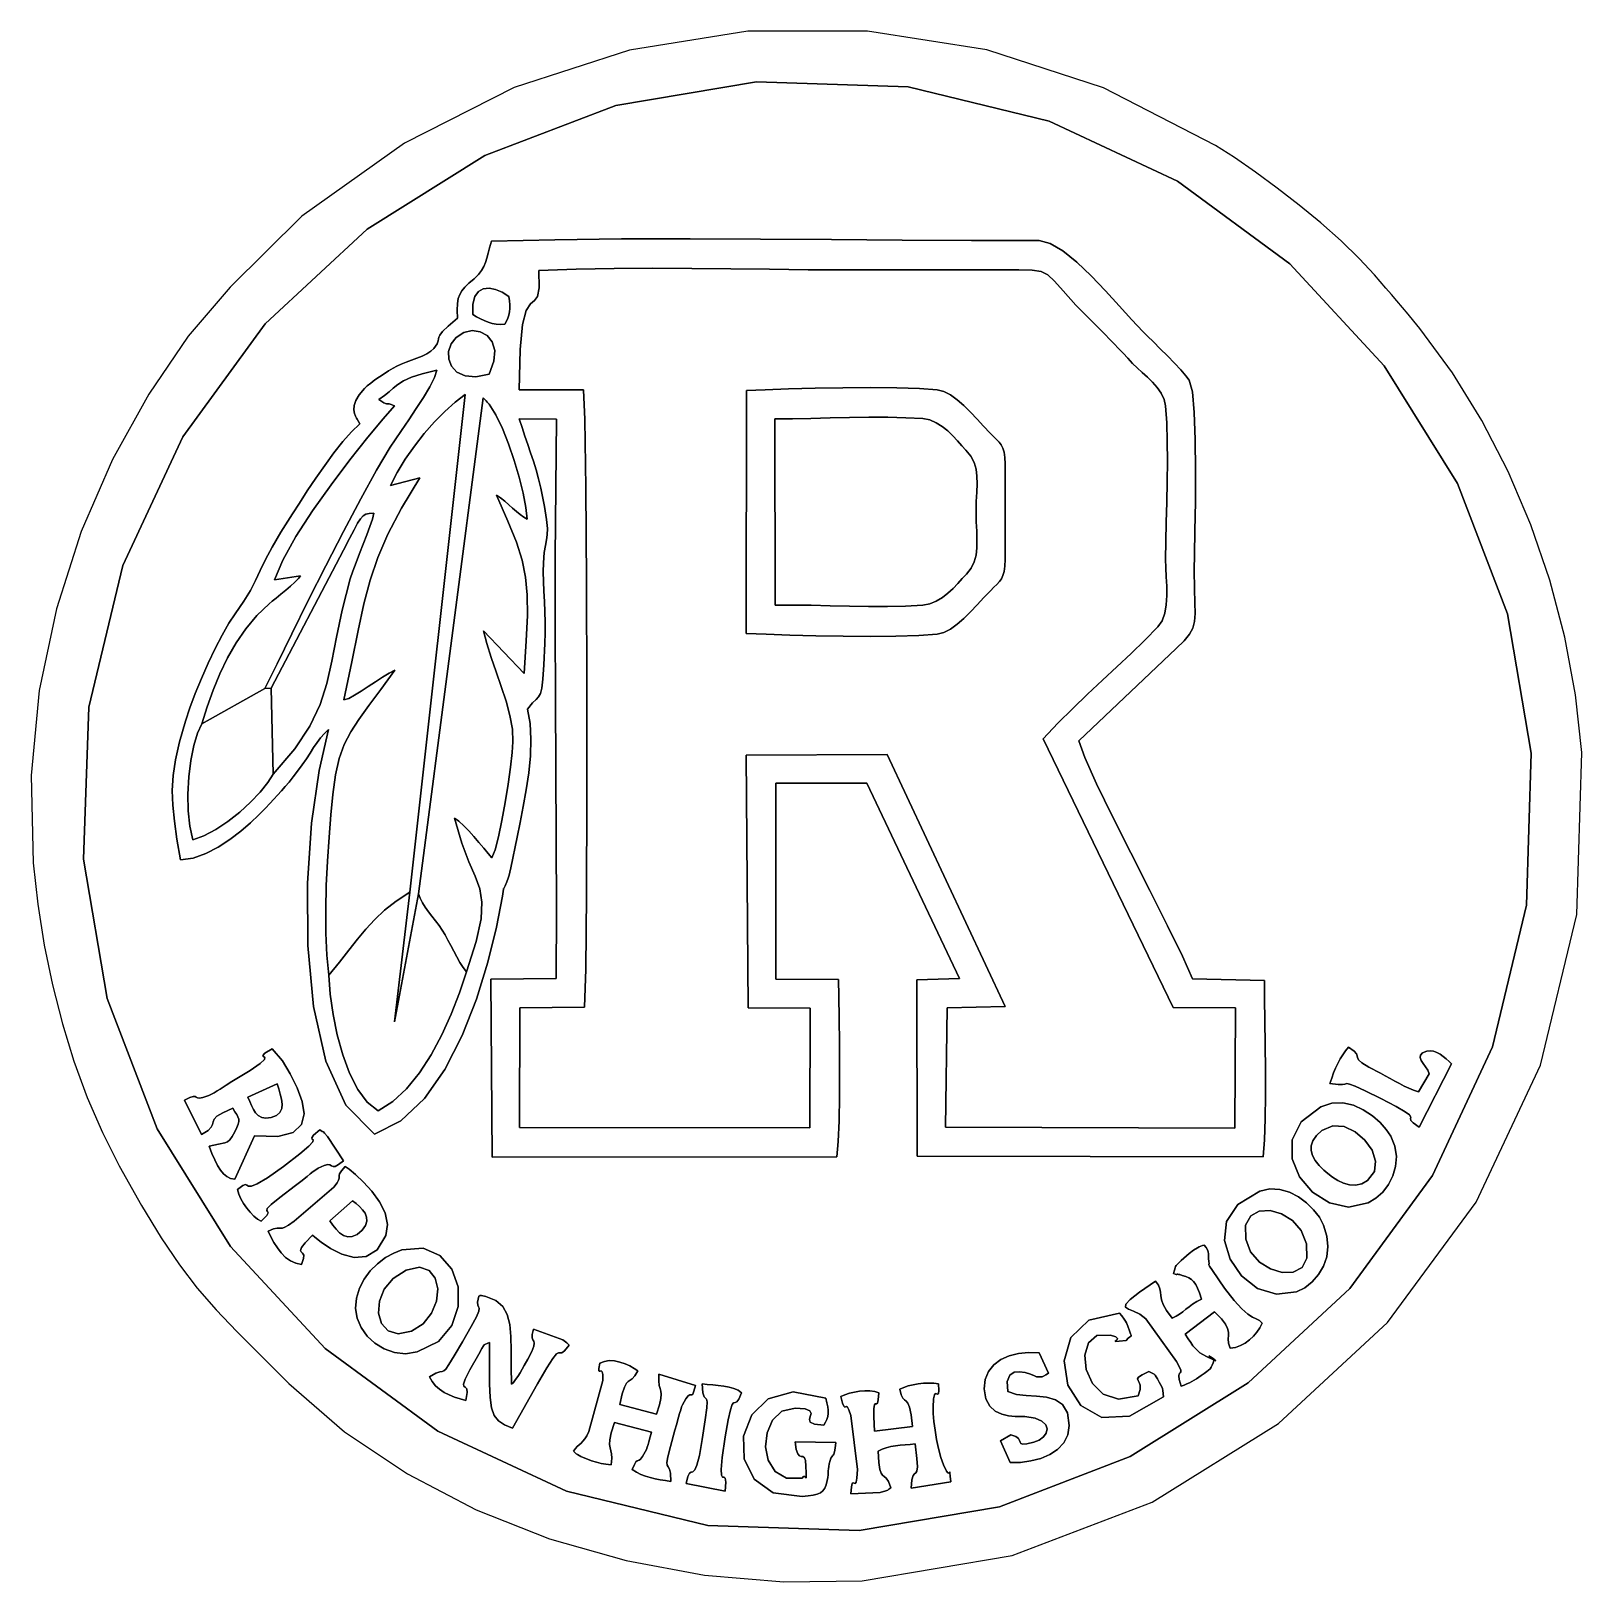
# Model space of a CAD drawing. Header units: inches. Extents: x -9.01 to -5.92, y 3.71 to 6.8.
import ezdxf

# ---------------------------------------------------------------- set-up
doc = ezdxf.new("R2010")
doc.units = ezdxf.units.IN
doc.header["$MEASUREMENT"] = 0
doc.layers.add('Layer 1', color=7, linetype='Continuous')

msp = doc.modelspace()

# ---------------------------------------------------------------- linework, layer by layer
at = {"layer": 'Layer 1'}
for points in [[(-9.008, 5.1442), (-8.9987, 5.0612), (-8.986, 4.9798), (-8.9697, 4.9003), (-8.9499, 4.8229), (-8.9267, 4.7479), (-8.9001, 4.6755), (-8.87, 4.606), (-8.8364, 4.5396), (-8.7919, 4.4601), (-8.7526, 4.3954), (-8.7163, 4.3418), (-8.6806, 4.2953), (-8.6432, 4.2522), (-8.6019, 4.2087), (-8.5541, 4.161), (-8.4977, 4.1052), (-8.3866, 4.0087), (-8.2611, 3.9245), (-8.1239, 3.8532), (-7.9775, 3.7954), (-7.8247, 3.7517), (-7.6681, 3.7227), (-7.5101, 3.709), (-7.3535, 3.7113), (-7.0545, 3.7619), (-6.7754, 3.8684), (-6.5233, 4.0252), (-6.3054, 4.2265), (-6.1287, 4.4666), (-6.0004, 4.7401), (-5.9276, 5.041), (-5.9174, 5.3639), (-5.9301, 5.4794), (-5.9517, 5.5943), (-5.9816, 5.7076), (-6.0195, 5.818), (-6.0649, 5.9246), (-6.1172, 6.0262), (-6.176, 6.1218), (-6.2409, 6.2103), (-6.2527, 6.2248), (-6.2642, 6.2387), (-6.2755, 6.252), (-6.2866, 6.265), (-6.2977, 6.2778), (-6.3088, 6.2906), (-6.32, 6.3036), (-6.3313, 6.3168), (-6.3618, 6.35), (-6.3981, 6.3849), (-6.4385, 6.4206), (-6.4815, 6.456), (-6.5256, 6.4902), (-6.5692, 6.5222), (-6.6107, 6.5509), (-6.6487, 6.5754), (-6.8724, 6.6904), (-7.1051, 6.7663), (-7.3429, 6.8036), (-7.582, 6.803), (-7.8183, 6.7651), (-8.048, 6.6906), (-8.2672, 6.5801), (-8.4721, 6.4343), (-8.6149, 6.2928), (-8.6985, 6.1944), (-8.7776, 6.079), (-8.8497, 5.9485), (-8.912, 5.8051), (-8.9617, 5.6509), (-8.9961, 5.4879), (-9.0124, 5.3183), (-9.008, 5.1442)], [(-7.5645, 6.7024), (-7.2621, 6.6923), (-6.9804, 6.6239), (-6.7248, 6.5038), (-6.5003, 6.3388), (-6.3123, 6.1355), (-6.1659, 5.9007), (-6.0662, 5.6409), (-6.0186, 5.3628), (-6.0282, 5.0594), (-6.096, 4.7767), (-6.2156, 4.5201), (-6.3803, 4.2948), (-6.5837, 4.1061), (-6.819, 3.9591), (-7.0799, 3.8592), (-7.3597, 3.8116), (-7.6621, 3.8216), (-7.9441, 3.89), (-8.2003, 4.0099), (-8.4254, 4.1749), (-8.614, 4.3782), (-8.7608, 4.6131), (-8.8604, 4.873), (-8.9074, 5.1513), (-8.8972, 5.4548), (-8.8291, 5.7374), (-8.7096, 5.994), (-8.5451, 6.2193), (-8.3419, 6.408), (-8.1065, 6.5549), (-7.8453, 6.6548), (-7.5645, 6.7024)], [(-8.161, 6.2308), (-8.1797, 6.2147), (-8.191, 6.2039), (-8.1968, 6.197), (-8.1989, 6.1926), (-8.1993, 6.1892), (-8.1997, 6.1853), (-8.2021, 6.1795), (-8.2084, 6.1703), (-8.2144, 6.1646), (-8.2225, 6.1595), (-8.2321, 6.1549), (-8.2425, 6.1507), (-8.2533, 6.1468), (-8.2639, 6.1429), (-8.2737, 6.1391), (-8.2822, 6.1351), (-8.29, 6.1307), (-8.2987, 6.1255), (-8.3079, 6.1197), (-8.3171, 6.1136), (-8.3261, 6.1073), (-8.3343, 6.1012), (-8.3414, 6.0955), (-8.347, 6.0904), (-8.3578, 6.0778), (-8.3643, 6.0664), (-8.3674, 6.0563), (-8.3679, 6.0475), (-8.3667, 6.0403), (-8.3647, 6.0348), (-8.3627, 6.0311), (-8.3616, 6.0292), (-8.3564, 6.0195), (-8.3727, 6.0041), (-8.3901, 5.9845), (-8.4081, 5.9617), (-8.4262, 5.9369), (-8.444, 5.9112), (-8.461, 5.8858), (-8.4768, 5.8618), (-8.4909, 5.8405), (-8.5142, 5.8039), (-8.5315, 5.7739), (-8.5445, 5.7489), (-8.5549, 5.7273), (-8.5644, 5.7074), (-8.5747, 5.6875), (-8.5876, 5.6659), (-8.6048, 5.641), (-8.6174, 5.622), (-8.6309, 5.5984), (-8.6449, 5.5714), (-8.6589, 5.5422), (-8.6723, 5.5119), (-8.6846, 5.4818), (-8.6954, 5.4529), (-8.7041, 5.4267), (-8.7159, 5.3851), (-8.724, 5.3495), (-8.7288, 5.3179), (-8.7305, 5.2883), (-8.7296, 5.2587), (-8.7264, 5.2271), (-8.7211, 5.1914), (-8.7142, 5.1496), (-8.689, 5.1535), (-8.6637, 5.1625), (-8.639, 5.1752), (-8.6155, 5.1905), (-8.5936, 5.2071), (-8.5742, 5.2239), (-8.5577, 5.2395), (-8.5448, 5.2528), (-8.536, 5.2622), (-8.5279, 5.2709), (-8.5202, 5.2792), (-8.5127, 5.2874), (-8.5052, 5.296), (-8.4974, 5.3051), (-8.4892, 5.3153), (-8.4803, 5.3267), (-8.4711, 5.3393), (-8.4629, 5.3514), (-8.4555, 5.3629), (-8.4485, 5.3739), (-8.4416, 5.3841), (-8.4345, 5.3935), (-8.4269, 5.4021), (-8.4185, 5.4098), (-8.4377, 5.328), (-8.4525, 5.2229), (-8.4606, 5.1036), (-8.4599, 4.9788), (-8.4484, 4.8574), (-8.4238, 4.7483), (-8.384, 4.6603), (-8.3269, 4.6024), (-8.2741, 4.629), (-8.2275, 4.6735), (-8.1868, 4.7317), (-8.1522, 4.7993), (-8.1234, 4.872), (-8.1005, 4.9454), (-8.0833, 5.0154), (-8.0718, 5.0776), (-8.0704, 5.0865), (-8.0698, 5.0911), (-8.0696, 5.0927), (-8.0694, 5.0928), (-8.069, 5.0927), (-8.068, 5.0938), (-8.0661, 5.0977), (-8.063, 5.1057), (-8.0602, 5.1134), (-8.0583, 5.1191), (-8.0567, 5.125), (-8.0547, 5.1336), (-8.0424, 5.1954), (-8.0366, 5.2246), (-8.0304, 5.2562), (-8.0244, 5.2895), (-8.0193, 5.3235), (-8.0159, 5.3574), (-8.0147, 5.3905), (-8.0165, 5.4218), (-8.0218, 5.4505), (-8.0119, 5.4628), (-8.0046, 5.4701), (-7.9994, 5.4754), (-7.9958, 5.4818), (-7.9933, 5.4925), (-7.9913, 5.5106), (-7.9893, 5.5392), (-7.9869, 5.5814), (-7.9862, 5.6027), (-7.9863, 5.6239), (-7.9869, 5.6449), (-7.9879, 5.6655), (-7.9889, 5.6858), (-7.9897, 5.7054), (-7.9901, 5.7243), (-7.9898, 5.7425), (-7.9882, 5.763), (-7.986, 5.7772), (-7.9837, 5.7881), (-7.9821, 5.7984), (-7.9818, 5.811), (-7.9834, 5.8288), (-7.9876, 5.8547), (-7.995, 5.8916), (-7.9995, 5.9103), (-8.0044, 5.9281), (-8.0098, 5.9453), (-8.0154, 5.9621), (-8.0212, 5.9788), (-8.027, 5.9954), (-8.0326, 6.0124), (-8.038, 6.0298), (-7.9636, 6.0289), (-7.9654, 5.8926), (-7.9661, 5.754), (-7.9661, 5.6139), (-7.9655, 5.4729), (-7.9648, 5.3316), (-7.9642, 5.1908), (-7.9641, 5.0511), (-7.9647, 4.9133), (-8.0945, 4.9115), (-8.0924, 4.5569), (-7.4046, 4.5571), (-7.4017, 4.5878), (-7.4, 4.6293), (-7.3991, 4.678), (-7.399, 4.7306), (-7.3993, 4.7836), (-7.3999, 4.8337), (-7.4004, 4.8774), (-7.4009, 4.9113), (-7.5262, 4.9117), (-7.5262, 5.3031), (-7.3444, 5.3029), (-7.1597, 4.9132), (-7.245, 4.9105), (-7.2439, 4.5587), (-6.5533, 4.5571), (-6.5511, 4.5914), (-6.5497, 4.6334), (-6.5491, 4.6807), (-6.5491, 4.7307), (-6.5494, 4.781), (-6.55, 4.8292), (-6.5506, 4.8726), (-6.551, 4.9088), (-6.6943, 4.9122), (-6.7147, 4.9575), (-6.7444, 5.0184), (-6.7799, 5.089), (-6.8177, 5.1636), (-6.8543, 5.2364), (-6.8861, 5.3018), (-6.9097, 5.354), (-6.9215, 5.3872), (-6.7275, 5.5713), (-6.7114, 5.5871), (-6.7005, 5.6001), (-6.6938, 5.6122), (-6.6904, 5.6255), (-6.6893, 5.6417), (-6.6897, 5.6629), (-6.6906, 5.6908), (-6.6911, 5.7276), (-6.6907, 5.759), (-6.6898, 5.8065), (-6.6889, 5.8645), (-6.6885, 5.927), (-6.689, 5.9883), (-6.691, 6.0425), (-6.6948, 6.0839), (-6.7011, 6.1067), (-6.7079, 6.1156), (-6.7181, 6.1273), (-6.7307, 6.1407), (-6.7447, 6.1552), (-6.7589, 6.1696), (-6.7725, 6.1832), (-6.7844, 6.195), (-6.7936, 6.2042), (-6.8156, 6.2274), (-6.8409, 6.2552), (-6.8685, 6.2852), (-6.8971, 6.315), (-6.9257, 6.3423), (-6.9532, 6.3647), (-6.9785, 6.3799), (-7.0003, 6.3855), (-7.1353, 6.3857), (-7.2741, 6.3865), (-7.415, 6.3876), (-7.5565, 6.3885), (-7.6967, 6.389), (-7.8342, 6.3887), (-7.967, 6.3872), (-8.0937, 6.3843), (-8.0974, 6.3712), (-8.1002, 6.36), (-8.1026, 6.3503), (-8.1053, 6.3417), (-8.1087, 6.3337), (-8.1133, 6.3259), (-8.1197, 6.3179), (-8.1284, 6.3092), (-8.1384, 6.3002), (-8.1464, 6.2925), (-8.1525, 6.2854), (-8.1569, 6.278), (-8.1598, 6.2697), (-8.1614, 6.2596), (-8.1617, 6.2469), (-8.161, 6.2308)], [(-7.0805, 6.3269), (-7.0409, 6.327), (-7.0144, 6.3264), (-6.9966, 6.3236), (-6.9832, 6.3168), (-6.97, 6.3045), (-6.9528, 6.2851), (-6.9272, 6.2569), (-6.889, 6.2182), (-6.8787, 6.208), (-6.869, 6.1983), (-6.8599, 6.1889), (-6.851, 6.1795), (-6.8422, 6.1701), (-6.8332, 6.1605), (-6.8239, 6.1506), (-6.814, 6.1401), (-6.805, 6.1313), (-6.795, 6.1222), (-6.7846, 6.1127), (-6.7743, 6.1027), (-6.7649, 6.0921), (-6.7571, 6.0808), (-6.7514, 6.0686), (-6.7485, 6.0555), (-6.7461, 6.0218), (-6.745, 5.9846), (-6.7448, 5.9451), (-6.7453, 5.9044), (-6.7461, 5.8633), (-6.7471, 5.8231), (-6.7479, 5.7848), (-6.7483, 5.7495), (-6.7479, 5.7328), (-6.7469, 5.7148), (-6.7461, 5.6959), (-6.7459, 5.677), (-6.7469, 5.6588), (-6.7498, 5.6419), (-6.7551, 5.627), (-6.7635, 5.6148), (-6.7898, 5.5879), (-6.8173, 5.5614), (-6.8456, 5.5349), (-6.8745, 5.5081), (-6.9039, 5.4806), (-6.9335, 5.4521), (-6.963, 5.4224), (-6.9923, 5.391), (-6.7334, 4.8551), (-6.6086, 4.8545), (-6.6103, 4.6147), (-7.1875, 4.6165), (-7.1842, 4.8549), (-7.0684, 4.8572), (-7.3038, 5.3602), (-7.5852, 5.3588), (-7.5814, 4.8547), (-7.4578, 4.8538), (-7.4581, 4.6151), (-8.0377, 4.6158), (-8.0372, 4.8544), (-7.9077, 4.8561), (-7.9053, 4.932), (-7.9037, 5.0796), (-7.903, 5.2742), (-7.903, 5.4911), (-7.9038, 5.7055), (-7.9052, 5.8928), (-7.9073, 6.0283), (-7.91, 6.0874), (-8.0383, 6.0876), (-8.0366, 6.1682), (-8.0315, 6.2183), (-8.0241, 6.2459), (-8.0158, 6.2591), (-8.0079, 6.2656), (-8.0016, 6.2736), (-7.9981, 6.291), (-7.9989, 6.3257), (-7.9245, 6.3285), (-7.8485, 6.33), (-7.7714, 6.3304), (-7.6937, 6.33), (-7.6158, 6.3291), (-7.5384, 6.3281), (-7.4618, 6.3273), (-7.3866, 6.3269), (-7.0805, 6.3269)], [(-8.131, 6.2381), (-8.1306, 6.2586), (-8.1266, 6.2737), (-8.1194, 6.2837), (-8.1099, 6.2891), (-8.0984, 6.2904), (-8.0857, 6.288), (-8.0724, 6.2823), (-8.059, 6.2738), (-8.0576, 6.265), (-8.0569, 6.257), (-8.0569, 6.2498), (-8.0576, 6.2431), (-8.0589, 6.2368), (-8.0609, 6.2308), (-8.0636, 6.2249), (-8.0669, 6.219), (-8.0757, 6.2183), (-8.0842, 6.2188), (-8.0924, 6.2203), (-8.1003, 6.2227), (-8.108, 6.2258), (-8.1157, 6.2295), (-8.1233, 6.2336), (-8.131, 6.2381)], [(-8.0981, 6.119), (-8.1249, 6.1138), (-8.1463, 6.1157), (-8.1625, 6.1232), (-8.1733, 6.1349), (-8.1789, 6.1491), (-8.1792, 6.1644), (-8.1743, 6.1792), (-8.1643, 6.192), (-8.1486, 6.2019), (-8.132, 6.2057), (-8.1161, 6.2036), (-8.1023, 6.1961), (-8.092, 6.1835), (-8.0869, 6.1662), (-8.0885, 6.1446), (-8.0981, 6.119)], [(-8.5458, 5.4914), (-8.5335, 5.4921), (-8.3889, 5.7678), (-8.3767, 5.7909), (-8.3676, 5.8085), (-8.3606, 5.8214), (-8.355, 5.8304), (-8.3499, 5.8362), (-8.3442, 5.8394), (-8.3373, 5.841), (-8.3281, 5.8416), (-8.3311, 5.8297), (-8.336, 5.815), (-8.3423, 5.7981), (-8.3493, 5.78), (-8.3567, 5.7613), (-8.3638, 5.743), (-8.3702, 5.7258), (-8.3752, 5.7104), (-8.3916, 5.648), (-8.4029, 5.5939), (-8.4119, 5.546), (-8.4218, 5.5019), (-8.4354, 5.4595), (-8.4559, 5.4167), (-8.4861, 5.3711), (-8.5292, 5.3205), (-8.5396, 5.304), (-8.555, 5.2851), (-8.5741, 5.2651), (-8.596, 5.2452), (-8.6196, 5.2265), (-8.6437, 5.2103), (-8.6674, 5.1977), (-8.6896, 5.19), (-8.6956, 5.2168), (-8.6987, 5.2478), (-8.6993, 5.2812), (-8.6974, 5.3152), (-8.6935, 5.348), (-8.6877, 5.3778), (-8.6802, 5.4028), (-8.6712, 5.4212), (-8.6608, 5.4552), (-8.649, 5.4887), (-8.6356, 5.5213), (-8.6204, 5.5527), (-8.6032, 5.5827), (-8.5837, 5.611), (-8.5619, 5.6371), (-8.5373, 5.6609), (-8.5313, 5.6659), (-8.5233, 5.6723), (-8.5139, 5.6797), (-8.504, 5.6877), (-8.4944, 5.6959), (-8.4857, 5.7037), (-8.4789, 5.7109), (-8.4745, 5.7168), (-8.5268, 5.7086), (-8.5102, 5.7481), (-8.4838, 5.7949), (-8.4507, 5.8459), (-8.4137, 5.898), (-8.3759, 5.9481), (-8.3401, 5.9932), (-8.3095, 6.0301), (-8.2868, 6.0558), (-8.2934, 6.0583), (-8.2978, 6.0594), (-8.3008, 6.0598), (-8.3031, 6.0599), (-8.3053, 6.0603), (-8.3081, 6.0616), (-8.3122, 6.0642), (-8.3182, 6.0686), (-8.3067, 6.0761), (-8.2977, 6.0836), (-8.2896, 6.0909), (-8.2806, 6.0982), (-8.2692, 6.1054), (-8.2534, 6.1126), (-8.2318, 6.1196), (-8.2025, 6.1266), (-8.2075, 6.112), (-8.2168, 6.0935), (-8.2292, 6.0724), (-8.2436, 6.0501), (-8.2586, 6.0277), (-8.2731, 6.0066), (-8.2858, 5.988), (-8.2955, 5.9733), (-8.3229, 5.9273), (-8.3545, 5.8701), (-8.3888, 5.8053), (-8.4242, 5.7364), (-8.4592, 5.667), (-8.4921, 5.6007), (-8.5215, 5.5409), (-8.5458, 5.4914)], [(-8.2564, 5.0854), (-8.2869, 4.8266), (-8.2393, 5.0822), (-8.1101, 6.0717), (-8.1069, 6.0686), (-8.1044, 6.066), (-8.1018, 6.0631), (-8.0984, 6.0588), (-8.0848, 6.0376), (-8.0716, 6.0105), (-8.0593, 5.9796), (-8.0481, 5.9465), (-8.0384, 5.9131), (-8.0306, 5.8813), (-8.0251, 5.8529), (-8.0221, 5.8298), (-8.0289, 5.8335), (-8.0361, 5.8386), (-8.0436, 5.8447), (-8.0513, 5.8515), (-8.0592, 5.8585), (-8.0672, 5.8655), (-8.0752, 5.872), (-8.0832, 5.8776), (-8.0606, 5.8254), (-8.0438, 5.7834), (-8.0323, 5.7477), (-8.0253, 5.7142), (-8.022, 5.6789), (-8.0219, 5.6377), (-8.0241, 5.5867), (-8.028, 5.5217), (-8.1094, 5.6068), (-8.1029, 5.5812), (-8.0941, 5.5537), (-8.0842, 5.525), (-8.0739, 5.4958), (-8.0645, 5.4665), (-8.0568, 5.4379), (-8.0518, 5.4105), (-8.0506, 5.385), (-8.0523, 5.3639), (-8.0557, 5.3348), (-8.0604, 5.3006), (-8.0662, 5.2641), (-8.0727, 5.2282), (-8.0795, 5.196), (-8.0862, 5.1701), (-8.0927, 5.1537), (-8.1001, 5.1627), (-8.1089, 5.1731), (-8.1185, 5.1845), (-8.1286, 5.1962), (-8.1389, 5.2075), (-8.149, 5.2179), (-8.1585, 5.2267), (-8.1671, 5.2333), (-8.153, 5.1831), (-8.1389, 5.1461), (-8.1264, 5.1174), (-8.117, 5.0921), (-8.1125, 5.0652), (-8.1143, 5.0319), (-8.1242, 4.9872), (-8.1437, 4.9262), (-8.1576, 4.8843), (-8.174, 4.8419), (-8.1928, 4.8004), (-8.214, 4.7609), (-8.2373, 4.7248), (-8.2628, 4.6932), (-8.2902, 4.6675), (-8.3196, 4.6489), (-8.3413, 4.6663), (-8.3603, 4.6919), (-8.3766, 4.724), (-8.3903, 4.7608), (-8.4013, 4.8006), (-8.4096, 4.8416), (-8.4151, 4.882), (-8.4179, 4.9199), (-8.4221, 4.9596), (-8.4241, 5.0035), (-8.4244, 5.0504), (-8.4232, 5.0989), (-8.4208, 5.1475), (-8.4177, 5.1949), (-8.4141, 5.2395), (-8.4104, 5.2802), (-8.4051, 5.3198), (-8.3976, 5.3522), (-8.3875, 5.3799), (-8.3744, 5.405), (-8.3582, 5.4301), (-8.3383, 5.4575), (-8.3145, 5.4895), (-8.2865, 5.5285), (-8.298, 5.5226), (-8.3111, 5.5146), (-8.3251, 5.5053), (-8.3394, 5.4956), (-8.3535, 5.4863), (-8.3667, 5.4782), (-8.3784, 5.4721), (-8.3881, 5.4688), (-8.3722, 5.5447), (-8.3596, 5.6075), (-8.3481, 5.6607), (-8.3358, 5.708), (-8.3205, 5.7532), (-8.3002, 5.7998), (-8.2729, 5.8515), (-8.2364, 5.9121), (-8.2953, 5.8966), (-8.2817, 5.9229), (-8.2655, 5.9494), (-8.2474, 5.9753), (-8.2278, 6.0002), (-8.2073, 6.0235), (-8.1864, 6.0447), (-8.1658, 6.0632), (-8.1458, 6.0784), (-8.2564, 5.0854)], [(-7.5851, 5.6014), (-7.5456, 5.5999), (-7.4984, 5.5983), (-7.4462, 5.5969), (-7.3917, 5.5959), (-7.3375, 5.5955), (-7.2864, 5.5959), (-7.241, 5.5975), (-7.2039, 5.6003), (-7.1908, 5.6036), (-7.1775, 5.6104), (-7.1641, 5.6199), (-7.1507, 5.6316), (-7.1374, 5.6447), (-7.1241, 5.6587), (-7.1109, 5.673), (-7.0979, 5.6868), (-7.091, 5.6937), (-7.085, 5.6995), (-7.08, 5.7049), (-7.0759, 5.7105), (-7.0728, 5.717), (-7.0705, 5.7251), (-7.069, 5.7355), (-7.0684, 5.7489), (-7.0683, 5.9397), (-7.069, 5.9528), (-7.0706, 5.9631), (-7.0731, 5.9712), (-7.0764, 5.9777), (-7.0806, 5.9833), (-7.0857, 5.9886), (-7.0917, 5.9944), (-7.0985, 6.0012), (-7.1115, 6.0149), (-7.1246, 6.0291), (-7.1377, 6.0431), (-7.1508, 6.0562), (-7.164, 6.0679), (-7.1773, 6.0774), (-7.1906, 6.0842), (-7.2039, 6.0875), (-7.2394, 6.0901), (-7.2848, 6.0916), (-7.3368, 6.0922), (-7.3922, 6.0919), (-7.4479, 6.091), (-7.5006, 6.0897), (-7.5472, 6.0879), (-7.5844, 6.086), (-7.5851, 5.6014)], [(-7.528, 6.0299), (-7.493, 6.0301), (-7.4561, 6.0307), (-7.4178, 6.0316), (-7.379, 6.0324), (-7.3403, 6.0329), (-7.3026, 6.0329), (-7.2666, 6.0321), (-7.2329, 6.0302), (-7.2188, 6.0275), (-7.2058, 6.0221), (-7.194, 6.0146), (-7.1831, 6.0057), (-7.1731, 5.9959), (-7.1638, 5.9858), (-7.1551, 5.976), (-7.1469, 5.9673), (-7.1369, 5.9551), (-7.1303, 5.9426), (-7.1265, 5.9295), (-7.1248, 5.9154), (-7.1246, 5.9001), (-7.1253, 5.8833), (-7.1261, 5.8648), (-7.1266, 5.8443), (-7.1262, 5.8244), (-7.1253, 5.8059), (-7.1247, 5.7887), (-7.1249, 5.7727), (-7.1265, 5.7579), (-7.1301, 5.7442), (-7.1362, 5.7316), (-7.1456, 5.72), (-7.1541, 5.7111), (-7.163, 5.7014), (-7.1725, 5.6914), (-7.1828, 5.6818), (-7.1938, 5.673), (-7.2058, 5.6657), (-7.2188, 5.6605), (-7.2329, 5.6579), (-7.2672, 5.6562), (-7.3034, 5.6555), (-7.3409, 5.6555), (-7.3791, 5.6561), (-7.4175, 5.6569), (-7.4554, 5.6577), (-7.4924, 5.6582), (-7.5277, 5.6583), (-7.528, 6.0299)], [(-8.7062, 4.6701), (-8.6719, 4.6018), (-8.659, 4.6098), (-8.6526, 4.6163), (-8.6501, 4.6219), (-8.6492, 4.627), (-8.6472, 4.6323), (-8.6416, 4.6382), (-8.6299, 4.6453), (-8.6097, 4.6541), (-8.6054, 4.6474), (-8.6019, 4.6419), (-8.5994, 4.6372), (-8.598, 4.6327), (-8.5979, 4.628), (-8.599, 4.6225), (-8.6016, 4.6157), (-8.6057, 4.6071), (-8.6111, 4.5976), (-8.6159, 4.5913), (-8.6205, 4.5873), (-8.6255, 4.585), (-8.638, 4.5827), (-8.657, 4.5783), (-8.6513, 4.564), (-8.6457, 4.5514), (-8.6402, 4.5403), (-8.6344, 4.531), (-8.6283, 4.5235), (-8.6216, 4.5179), (-8.6142, 4.5142), (-8.6058, 4.5125), (-8.5666, 4.5989), (-8.5198, 4.5978), (-8.4893, 4.606), (-8.4727, 4.6216), (-8.4674, 4.6429), (-8.4711, 4.668), (-8.4812, 4.6952), (-8.4952, 4.7227), (-8.5108, 4.7486), (-8.531, 4.7727), (-8.5456, 4.7641), (-8.5501, 4.7596), (-8.5487, 4.7574), (-8.5461, 4.7553), (-8.5467, 4.7513), (-8.5548, 4.7433), (-8.575, 4.7293), (-8.6118, 4.7073), (-8.6232, 4.7002), (-8.6352, 4.6925), (-8.6412, 4.6887), (-8.647, 4.6852), (-8.6524, 4.6822), (-8.6574, 4.6799), (-8.6692, 4.6755), (-8.6763, 4.6742), (-8.6803, 4.6748), (-8.6828, 4.6763), (-8.685, 4.6777), (-8.6887, 4.6778), (-8.6953, 4.6756), (-8.7062, 4.6701)], [(-6.4204, 4.7039), (-6.4041, 4.7014), (-6.3952, 4.7015), (-6.3905, 4.7026), (-6.3869, 4.7034), (-6.3811, 4.7024), (-6.37, 4.6981), (-6.3503, 4.689), (-6.3188, 4.6737), (-6.288, 4.6579), (-6.2701, 4.6474), (-6.2615, 4.6408), (-6.2591, 4.6367), (-6.2593, 4.6336), (-6.2588, 4.6301), (-6.2543, 4.6248), (-6.2423, 4.6164), (-6.1777, 4.743), (-6.1827, 4.7477), (-6.1882, 4.7527), (-6.1941, 4.7574), (-6.2004, 4.7618), (-6.2068, 4.7654), (-6.2134, 4.7678), (-6.2201, 4.7688), (-6.2267, 4.7681), (-6.2356, 4.7646), (-6.2398, 4.7603), (-6.2403, 4.7552), (-6.2381, 4.7496), (-6.2342, 4.7435), (-6.2296, 4.7369), (-6.2253, 4.73), (-6.2225, 4.7228), (-6.2439, 4.6869), (-6.2537, 4.6902), (-6.2632, 4.6941), (-6.2725, 4.6986), (-6.2818, 4.7033), (-6.291, 4.7084), (-6.3003, 4.7136), (-6.3098, 4.7188), (-6.3196, 4.7239), (-6.343, 4.7365), (-6.3567, 4.7451), (-6.3633, 4.751), (-6.3655, 4.7552), (-6.366, 4.7588), (-6.3674, 4.7627), (-6.3723, 4.7681), (-6.3835, 4.776), (-6.3893, 4.7688), (-6.3947, 4.761), (-6.3997, 4.7527), (-6.4045, 4.7438), (-6.4089, 4.7345), (-6.413, 4.7247), (-6.4168, 4.7145), (-6.4204, 4.7039)], [(-8.5213, 4.7027), (-8.5181, 4.6928), (-8.5149, 4.6826), (-8.5124, 4.6723), (-8.5113, 4.6624), (-8.5122, 4.6534), (-8.5157, 4.6456), (-8.5224, 4.6395), (-8.533, 4.6356), (-8.5436, 4.6344), (-8.5521, 4.6359), (-8.5588, 4.6395), (-8.5642, 4.645), (-8.5687, 4.6518), (-8.5725, 4.6596), (-8.576, 4.668), (-8.5797, 4.6765), (-8.5213, 4.7027)], [(-6.4385, 4.6573), (-6.4779, 4.6273), (-6.4958, 4.5915), (-6.4957, 4.5536), (-6.4809, 4.5174), (-6.455, 4.4867), (-6.4212, 4.4653), (-6.383, 4.4569), (-6.3438, 4.4654), (-6.3286, 4.4747), (-6.315, 4.4871), (-6.3034, 4.5022), (-6.2946, 4.5194), (-6.2892, 4.5382), (-6.2877, 4.558), (-6.2907, 4.5783), (-6.2989, 4.5985), (-6.3078, 4.6117), (-6.3202, 4.6258), (-6.3357, 4.6394), (-6.3537, 4.6513), (-6.3736, 4.6603), (-6.3947, 4.6652), (-6.4165, 4.6646), (-6.4385, 4.6573)], [(-6.4362, 4.6099), (-6.4147, 4.6192), (-6.3918, 4.6175), (-6.3697, 4.6072), (-6.3505, 4.5907), (-6.3363, 4.5703), (-6.3292, 4.5485), (-6.3314, 4.5277), (-6.3451, 4.5101), (-6.3569, 4.5036), (-6.369, 4.501), (-6.3812, 4.5017), (-6.3931, 4.505), (-6.4045, 4.5102), (-6.4151, 4.5167), (-6.4245, 4.5237), (-6.4325, 4.5307), (-6.4421, 4.5403), (-6.4498, 4.55), (-6.4552, 4.5598), (-6.4581, 4.5696), (-6.458, 4.5794), (-6.4546, 4.5895), (-6.4474, 4.5996), (-6.4362, 4.6099)], [(-8.6006, 4.4918), (-8.5978, 4.483), (-8.5936, 4.4738), (-8.5883, 4.4643), (-8.582, 4.4551), (-8.5752, 4.4466), (-8.5679, 4.4391), (-8.5603, 4.4332), (-8.5529, 4.4291), (-8.542, 4.4402), (-8.5389, 4.4458), (-8.5402, 4.4484), (-8.5421, 4.4504), (-8.5411, 4.4541), (-8.5335, 4.4619), (-8.5159, 4.4764), (-8.4846, 4.4998), (-8.4738, 4.5082), (-8.4615, 4.5182), (-8.4553, 4.5231), (-8.4494, 4.5277), (-8.4439, 4.5316), (-8.4392, 4.5346), (-8.4277, 4.5401), (-8.4204, 4.5418), (-8.4158, 4.5411), (-8.4126, 4.5394), (-8.4096, 4.538), (-8.4055, 4.5383), (-8.3989, 4.5417), (-8.3886, 4.5495), (-8.4207, 4.5981), (-8.4266, 4.6046), (-8.4289, 4.6069), (-8.4311, 4.6081), (-8.4362, 4.6109), (-8.4485, 4.6002), (-8.4523, 4.5949), (-8.4512, 4.5926), (-8.4492, 4.5909), (-8.4502, 4.5871), (-8.4578, 4.5787), (-8.4761, 4.5633), (-8.5087, 4.5383), (-8.5406, 4.5157), (-8.561, 4.5033), (-8.5727, 4.4985), (-8.5786, 4.4985), (-8.5815, 4.5005), (-8.5842, 4.5019), (-8.5896, 4.4999), (-8.6006, 4.4918)], [(-8.5389, 4.4093), (-8.5337, 4.3978), (-8.5276, 4.3864), (-8.5207, 4.3755), (-8.513, 4.3655), (-8.5043, 4.3567), (-8.4947, 4.3497), (-8.4842, 4.3449), (-8.4727, 4.3426), (-8.4684, 4.3542), (-8.4683, 4.3611), (-8.4706, 4.3649), (-8.4733, 4.3675), (-8.4746, 4.3707), (-8.4725, 4.3761), (-8.4652, 4.3855), (-8.4508, 4.4008), (-8.4461, 4.3967), (-8.4333, 4.3867), (-8.4146, 4.3743), (-8.392, 4.3631), (-8.3676, 4.3565), (-8.3435, 4.3581), (-8.3218, 4.3715), (-8.3044, 4.4), (-8.3009, 4.4224), (-8.3058, 4.4453), (-8.317, 4.4676), (-8.332, 4.4885), (-8.3487, 4.5069), (-8.3646, 4.5219), (-8.3777, 4.5326), (-8.3855, 4.538), (-8.3928, 4.5292), (-8.3965, 4.5234), (-8.3978, 4.5198), (-8.3977, 4.5171), (-8.3976, 4.5144), (-8.3985, 4.5108), (-8.4016, 4.5052), (-8.408, 4.4965), (-8.4873, 4.4292), (-8.4986, 4.4212), (-8.5059, 4.4168), (-8.5105, 4.415), (-8.5138, 4.4148), (-8.5169, 4.4152), (-8.5213, 4.4151), (-8.5282, 4.4134), (-8.5389, 4.4093)], [(-6.5603, 4.4887), (-6.6043, 4.4625), (-6.6268, 4.4284), (-6.6309, 4.3904), (-6.6197, 4.3528), (-6.5966, 4.3196), (-6.5647, 4.2949), (-6.5272, 4.283), (-6.4873, 4.2879), (-6.4705, 4.2961), (-6.4556, 4.3077), (-6.443, 4.3222), (-6.4332, 4.3391), (-6.4268, 4.3579), (-6.4243, 4.3781), (-6.4262, 4.3993), (-6.433, 4.4211), (-6.4414, 4.4366), (-6.4529, 4.4517), (-6.4671, 4.4658), (-6.4833, 4.4777), (-6.5013, 4.4869), (-6.5204, 4.4923), (-6.5402, 4.4932), (-6.5603, 4.4887)], [(-8.4159, 4.4294), (-8.3706, 4.4693), (-8.3638, 4.4642), (-8.357, 4.4583), (-8.3507, 4.4518), (-8.3458, 4.4446), (-8.3427, 4.4369), (-8.3423, 4.4287), (-8.3451, 4.42), (-8.3518, 4.4108), (-8.3618, 4.4024), (-8.3713, 4.3983), (-8.3803, 4.3979), (-8.3887, 4.4006), (-8.3965, 4.4057), (-8.4036, 4.4127), (-8.4101, 4.4208), (-8.4159, 4.4294)], [(-6.5884, 4.393), (-6.5885, 4.4209), (-6.5785, 4.4394), (-6.5614, 4.449), (-6.5399, 4.4502), (-6.5169, 4.4438), (-6.4953, 4.4302), (-6.4777, 4.4101), (-6.4672, 4.384), (-6.4663, 4.3551), (-6.476, 4.3364), (-6.4935, 4.3271), (-6.5155, 4.3264), (-6.539, 4.3335), (-6.5611, 4.3474), (-6.5786, 4.3676), (-6.5884, 4.393)], [(-8.2722, 4.3717), (-8.2887, 4.3654), (-8.3051, 4.3561), (-8.3209, 4.3441), (-8.3353, 4.3297), (-8.3475, 4.3133), (-8.357, 4.295), (-8.3629, 4.2753), (-8.3646, 4.2545), (-8.3614, 4.2351), (-8.3535, 4.2166), (-8.3416, 4.1997), (-8.3261, 4.1852), (-8.3078, 4.1739), (-8.2872, 4.1667), (-8.265, 4.1645), (-8.2417, 4.168), (-8.1993, 4.1891), (-8.1724, 4.2209), (-8.1597, 4.2586), (-8.1602, 4.2976), (-8.1728, 4.3331), (-8.1964, 4.3605), (-8.2299, 4.3749), (-8.2722, 4.3717)], [(-6.7324, 4.3243), (-6.7289, 4.3232), (-6.7269, 4.3228), (-6.7258, 4.3227), (-6.725, 4.3229), (-6.7241, 4.323), (-6.7225, 4.3228), (-6.7197, 4.3222), (-6.7152, 4.3208), (-6.7082, 4.3184), (-6.7021, 4.3157), (-6.6969, 4.3125), (-6.6923, 4.3083), (-6.6882, 4.3027), (-6.6843, 4.2954), (-6.6805, 4.2858), (-6.6766, 4.2736), (-6.6861, 4.2686), (-6.6943, 4.2635), (-6.7014, 4.2583), (-6.7079, 4.2531), (-6.7141, 4.2481), (-6.7205, 4.2435), (-6.7273, 4.2392), (-6.7351, 4.2354), (-6.7465, 4.2504), (-6.7532, 4.2624), (-6.7566, 4.2722), (-6.758, 4.2803), (-6.7586, 4.2874), (-6.7598, 4.2942), (-6.7627, 4.3014), (-6.7687, 4.3094), (-6.8001, 4.2874), (-6.8191, 4.2725), (-6.8277, 4.2632), (-6.828, 4.2574), (-6.8221, 4.2534), (-6.812, 4.2494), (-6.7997, 4.2436), (-6.7875, 4.2342), (-6.7264, 4.149), (-6.7205, 4.1378), (-6.7181, 4.1315), (-6.7181, 4.1283), (-6.7194, 4.1265), (-6.7211, 4.1244), (-6.722, 4.1205), (-6.7211, 4.1129), (-6.7174, 4.1), (-6.7112, 4.102), (-6.7056, 4.1041), (-6.7005, 4.1063), (-6.6957, 4.1088), (-6.6867, 4.1143), (-6.6772, 4.1209), (-6.671, 4.1253), (-6.6661, 4.1288), (-6.6624, 4.1317), (-6.6595, 4.1345), (-6.6573, 4.1375), (-6.6554, 4.1413), (-6.6536, 4.1461), (-6.6516, 4.1525), (-6.6604, 4.1587), (-6.662, 4.1602), (-6.6588, 4.1585), (-6.6536, 4.1552), (-6.6491, 4.1519), (-6.6479, 4.1503), (-6.6529, 4.152), (-6.6666, 4.1587), (-6.6738, 4.1626), (-6.6797, 4.1665), (-6.6848, 4.1706), (-6.6893, 4.1752), (-6.6936, 4.1805), (-6.698, 4.1868), (-6.703, 4.1943), (-6.7089, 4.2034), (-6.6504, 4.2477), (-6.6369, 4.234), (-6.6287, 4.2233), (-6.6245, 4.2148), (-6.623, 4.2076), (-6.623, 4.2009), (-6.6233, 4.1939), (-6.6225, 4.1856), (-6.6195, 4.1752), (-6.6089, 4.1771), (-6.5989, 4.1807), (-6.5895, 4.1857), (-6.5809, 4.1919), (-6.573, 4.1993), (-6.5661, 4.2074), (-6.5601, 4.2161), (-6.5553, 4.2252), (-6.5612, 4.2304), (-6.5676, 4.2338), (-6.5751, 4.2375), (-6.5844, 4.2435), (-6.5963, 4.2539), (-6.6115, 4.2705), (-6.6308, 4.2955), (-6.6547, 4.3308), (-6.6604, 4.3393), (-6.6617, 4.3417), (-6.6617, 4.3427), (-6.6615, 4.3446), (-6.6618, 4.3483), (-6.6627, 4.3545), (-6.6624, 4.3577), (-6.6625, 4.3636), (-6.6633, 4.3675), (-6.6649, 4.3717), (-6.6676, 4.3762), (-6.6715, 4.3809), (-6.6748, 4.3803), (-6.678, 4.3793), (-6.6813, 4.3778), (-6.6848, 4.3759), (-6.6923, 4.3708), (-6.701, 4.3642), (-6.7172, 4.3506), (-6.724, 4.3438), (-6.7273, 4.3405), (-6.7283, 4.3386), (-6.7294, 4.3357), (-6.7306, 4.3311), (-6.7324, 4.3243)], [(-8.264, 4.331), (-8.237, 4.3369), (-8.2176, 4.3307), (-8.2056, 4.3153), (-8.2009, 4.2939), (-8.2034, 4.2695), (-8.213, 4.2452), (-8.2296, 4.2241), (-8.2531, 4.2092), (-8.2797, 4.2039), (-8.2998, 4.21), (-8.3129, 4.2247), (-8.3188, 4.2453), (-8.3171, 4.269), (-8.3077, 4.293), (-8.29, 4.3146), (-8.264, 4.331)], [(-8.1186, 4.2792), (-8.1214, 4.2674), (-8.121, 4.2614), (-8.1193, 4.2582), (-8.118, 4.2551), (-8.1188, 4.2494), (-8.1235, 4.2381), (-8.1338, 4.2187), (-8.1514, 4.1882), (-8.1679, 4.1604), (-8.1783, 4.1431), (-8.1845, 4.1339), (-8.1884, 4.1301), (-8.1918, 4.1291), (-8.1965, 4.1285), (-8.2045, 4.1257), (-8.2175, 4.1181), (-8.212, 4.1087), (-8.2051, 4.1005), (-8.197, 4.0934), (-8.1879, 4.0873), (-8.1779, 4.0821), (-8.1673, 4.0777), (-8.1562, 4.0741), (-8.1447, 4.0713), (-8.1418, 4.0869), (-8.1428, 4.0946), (-8.1457, 4.0978), (-8.1485, 4.0997), (-8.1492, 4.1039), (-8.1459, 4.1137), (-8.1364, 4.1324), (-8.1189, 4.1635), (-8.1129, 4.1747), (-8.1095, 4.1805), (-8.1078, 4.1823), (-8.1056, 4.1836), (-8.1023, 4.1849), (-8.0977, 4.1865), (-8.0977, 4.1406), (-8.0974, 4.1045), (-8.0961, 4.0768), (-8.0932, 4.0562), (-8.088, 4.0412), (-8.0797, 4.0304), (-8.0678, 4.0225), (-8.0515, 4.016), (-8.0018, 4.1041), (-7.9833, 4.1363), (-7.9712, 4.1551), (-7.9638, 4.164), (-7.9595, 4.1665), (-7.9564, 4.1659), (-7.9531, 4.166), (-7.9477, 4.17), (-7.9385, 4.1815), (-7.9415, 4.1846), (-7.9432, 4.1863), (-7.9457, 4.1883), (-7.9513, 4.1923), (-8.0095, 4.2135), (-8.0122, 4.2027), (-8.0123, 4.1961), (-8.0109, 4.1922), (-8.0093, 4.1892), (-8.0083, 4.1855), (-8.0093, 4.1794), (-8.0133, 4.1692), (-8.0213, 4.1533), (-8.028, 4.1409), (-8.0363, 4.1262), (-8.0408, 4.1191), (-8.0453, 4.1127), (-8.0497, 4.1073), (-8.0538, 4.1035), (-8.0543, 4.139), (-8.0543, 4.1707), (-8.0548, 4.1986), (-8.057, 4.2227), (-8.062, 4.2428), (-8.0709, 4.2588), (-8.0847, 4.2707), (-8.1047, 4.2784), (-8.1135, 4.2803), (-8.1168, 4.2805), (-8.1175, 4.2798), (-8.1186, 4.2792)], [(-6.7527, 4.0786), (-6.7538, 4.0909), (-6.7542, 4.0952), (-6.7559, 4.0985), (-6.7611, 4.1075), (-6.7646, 4.1141), (-6.7673, 4.1186), (-6.7694, 4.1216), (-6.7712, 4.1234), (-6.7752, 4.1257), (-6.7816, 4.1292), (-6.7953, 4.1221), (-6.8022, 4.1175), (-6.8043, 4.1142), (-6.8032, 4.1112), (-6.8007, 4.1073), (-6.7987, 4.1016), (-6.7989, 4.0929), (-6.8031, 4.0802), (-6.8424, 4.0738), (-6.8729, 4.0839), (-6.8944, 4.1053), (-6.9066, 4.1329), (-6.9093, 4.1615), (-6.9023, 4.1859), (-6.8854, 4.201), (-6.8582, 4.2016), (-6.8479, 4.1981), (-6.8441, 4.195), (-6.8446, 4.1925), (-6.8468, 4.1906), (-6.8486, 4.1894), (-6.8474, 4.189), (-6.841, 4.1896), (-6.827, 4.1911), (-6.8232, 4.1954), (-6.8203, 4.1976), (-6.8184, 4.1987), (-6.8173, 4.1996), (-6.8173, 4.2012), (-6.8183, 4.2043), (-6.8203, 4.2101), (-6.8234, 4.2193), (-6.8247, 4.2226), (-6.8265, 4.2261), (-6.8286, 4.2297), (-6.8309, 4.2332), (-6.8357, 4.2399), (-6.84, 4.2454), (-6.9012, 4.2316), (-6.9373, 4.1967), (-6.9506, 4.1504), (-6.9433, 4.102), (-6.9176, 4.0611), (-6.8757, 4.0372), (-6.82, 4.0399), (-6.7527, 4.0786)], [(-7.8771, 4.1453), (-7.8791, 4.1352), (-7.8793, 4.1305), (-7.8783, 4.1294), (-7.8765, 4.1298), (-7.8744, 4.1301), (-7.8726, 4.1284), (-7.8715, 4.1227), (-7.8716, 4.1113), (-7.8991, 4.0092), (-7.903, 4.0008), (-7.907, 3.9945), (-7.9109, 3.9898), (-7.9148, 3.9861), (-7.9186, 3.9828), (-7.9224, 3.9794), (-7.9261, 3.9753), (-7.9297, 3.97), (-7.9262, 3.9665), (-7.9246, 3.9648), (-7.9218, 3.9631), (-7.9152, 3.9595), (-7.8936, 3.9508), (-7.8838, 3.9479), (-7.8745, 3.9457), (-7.8651, 3.9441), (-7.8548, 3.9429), (-7.8534, 3.9559), (-7.8538, 3.9646), (-7.8553, 3.9709), (-7.857, 3.9764), (-7.858, 3.983), (-7.8574, 3.9925), (-7.8544, 4.0067), (-7.848, 4.0273), (-7.7745, 4.0077), (-7.777, 3.9985), (-7.7796, 3.9884), (-7.7811, 3.9833), (-7.7827, 3.9783), (-7.7845, 3.9735), (-7.7865, 3.969), (-7.7922, 3.9592), (-7.7961, 3.954), (-7.799, 3.952), (-7.8011, 3.9515), (-7.8031, 3.951), (-7.8053, 3.9489), (-7.8083, 3.9436), (-7.8126, 3.9335), (-7.8043, 3.9281), (-7.7955, 3.9236), (-7.7864, 3.92), (-7.7768, 3.9172), (-7.767, 3.9148), (-7.7569, 3.9129), (-7.7465, 3.9112), (-7.7359, 3.9095), (-7.7365, 3.9258), (-7.7384, 3.9344), (-7.7409, 3.9387), (-7.7429, 3.9419), (-7.7434, 3.9476), (-7.7417, 3.9588), (-7.7366, 3.9791), (-7.7274, 4.0117), (-7.7243, 4.0228), (-7.7202, 4.0378), (-7.718, 4.0455), (-7.7159, 4.0525), (-7.714, 4.0584), (-7.7123, 4.0625), (-7.7057, 4.0744), (-7.701, 4.0804), (-7.6977, 4.0823), (-7.6953, 4.0822), (-7.6935, 4.0821), (-7.6917, 4.0839), (-7.6894, 4.0896), (-7.6864, 4.1013), (-7.7593, 4.1238), (-7.7596, 4.1102), (-7.7587, 4.1011), (-7.7571, 4.0948), (-7.7557, 4.0896), (-7.755, 4.0836), (-7.7557, 4.0751), (-7.7585, 4.0624), (-7.764, 4.0437), (-7.8374, 4.063), (-7.8324, 4.0844), (-7.8281, 4.0978), (-7.8243, 4.1054), (-7.8207, 4.1093), (-7.8168, 4.1116), (-7.8126, 4.1145), (-7.8075, 4.1201), (-7.8014, 4.1304), (-7.8086, 4.1352), (-7.8172, 4.14), (-7.827, 4.1443), (-7.8374, 4.1478), (-7.848, 4.1501), (-7.8585, 4.1507), (-7.8683, 4.1492), (-7.8771, 4.1453)], [(-7.0634, 4.0892), (-7.0642, 4.1093), (-7.0594, 4.1215), (-7.0508, 4.1274), (-7.0399, 4.1286), (-7.0283, 4.1268), (-7.0177, 4.1234), (-7.0096, 4.1202), (-7.0057, 4.1186), (-7.0013, 4.1182), (-6.9977, 4.1182), (-6.9947, 4.1186), (-6.9922, 4.1194), (-6.9875, 4.122), (-6.9819, 4.1257), (-7.0003, 4.1661), (-7.0216, 4.1669), (-7.0419, 4.165), (-7.0606, 4.1603), (-7.0772, 4.1528), (-7.091, 4.1424), (-7.1015, 4.1292), (-7.1081, 4.1131), (-7.1101, 4.0941), (-7.1069, 4.0741), (-7.0992, 4.0596), (-7.0883, 4.0499), (-7.0753, 4.0439), (-7.0617, 4.0407), (-7.0486, 4.0394), (-7.0375, 4.0392), (-7.0294, 4.039), (-7.0088, 4.0357), (-6.995, 4.03), (-6.9871, 4.0227), (-6.9845, 4.0145), (-6.9864, 4.0062), (-6.992, 3.9985), (-7.0006, 3.9921), (-7.0113, 3.988), (-7.0252, 3.9849), (-7.0332, 3.9842), (-7.0371, 3.9853), (-7.0387, 3.9878), (-7.0397, 3.9912), (-7.0418, 3.9952), (-7.047, 3.9993), (-7.0569, 4.0029), (-7.0775, 3.9907), (-7.0586, 3.9474), (-7.0378, 3.9477), (-7.017, 3.9504), (-6.9972, 3.9555), (-6.9792, 3.9632), (-6.9637, 3.9735), (-6.9516, 3.9866), (-6.9437, 4.0024), (-6.9409, 4.021), (-6.9443, 4.0465), (-6.9539, 4.063), (-6.9683, 4.0727), (-6.986, 4.0776), (-7.0058, 4.0796), (-7.0262, 4.0809), (-7.0459, 4.0834), (-7.0634, 4.0892)], [(-7.7052, 3.9056), (-7.627, 3.8899), (-7.6258, 3.9084), (-7.627, 3.9162), (-7.6295, 3.9179), (-7.6325, 3.9183), (-7.6347, 3.9219), (-7.6352, 3.9334), (-7.633, 3.9575), (-7.6269, 3.9989), (-7.621, 4.0326), (-7.6166, 4.0528), (-7.6132, 4.063), (-7.6103, 4.0667), (-7.6074, 4.0674), (-7.6041, 4.0687), (-7.5999, 4.0739), (-7.5943, 4.0867), (-7.6012, 4.0914), (-7.6097, 4.095), (-7.6194, 4.0977), (-7.63, 4.0997), (-7.641, 4.1011), (-7.6521, 4.1023), (-7.6629, 4.1033), (-7.673, 4.1043), (-7.6716, 4.0866), (-7.6693, 4.0784), (-7.6667, 4.0755), (-7.6645, 4.0737), (-7.6633, 4.0687), (-7.6638, 4.0564), (-7.6668, 4.0327), (-7.6729, 3.9933), (-7.6787, 3.9612), (-7.6837, 3.9421), (-7.6879, 3.9325), (-7.6916, 3.929), (-7.6949, 3.928), (-7.6982, 3.9261), (-7.7016, 3.9198), (-7.7052, 3.9056)], [(-7.4064, 3.9875), (-7.4875, 3.9886), (-7.4854, 3.9734), (-7.4825, 3.9648), (-7.4791, 3.9609), (-7.4755, 3.9597), (-7.472, 3.9591), (-7.469, 3.957), (-7.4669, 3.9514), (-7.4659, 3.9403), (-7.4656, 3.9271), (-7.4655, 3.9197), (-7.4657, 3.9168), (-7.4662, 3.9167), (-7.4672, 3.9181), (-7.4688, 3.9195), (-7.4709, 3.9193), (-7.4738, 3.9161), (-7.5049, 3.9163), (-7.5272, 3.9296), (-7.5411, 3.9518), (-7.5465, 3.9789), (-7.5437, 4.0069), (-7.5329, 4.0319), (-7.5142, 4.0496), (-7.4878, 4.0561), (-7.4674, 4.0544), (-7.4579, 4.0505), (-7.4557, 4.0453), (-7.4573, 4.0392), (-7.4591, 4.0332), (-7.4576, 4.0278), (-7.4492, 4.0237), (-7.4304, 4.0216), (-7.4267, 4.0277), (-7.424, 4.0335), (-7.4224, 4.0393), (-7.4217, 4.0452), (-7.4218, 4.0516), (-7.4226, 4.0587), (-7.4241, 4.0667), (-7.4261, 4.076), (-7.4914, 4.0881), (-7.5411, 4.0743), (-7.5743, 4.0422), (-7.5905, 3.9998), (-7.5891, 3.9545), (-7.5696, 3.9143), (-7.5314, 3.8867), (-7.4737, 3.8796), (-7.4615, 3.8808), (-7.4516, 3.8822), (-7.4436, 3.8841), (-7.4372, 3.8869), (-7.4324, 3.8908), (-7.4286, 3.896), (-7.4258, 3.9029), (-7.4235, 3.9118), (-7.4225, 3.9177), (-7.4219, 3.9225), (-7.4216, 3.9267), (-7.4215, 3.9306), (-7.4212, 3.9346), (-7.4206, 3.9391), (-7.4195, 3.9445), (-7.4177, 3.9512), (-7.416, 3.9562), (-7.4144, 3.9589), (-7.413, 3.9604), (-7.4116, 3.9618), (-7.4103, 3.9641), (-7.4091, 3.9685), (-7.4078, 3.9759), (-7.4064, 3.9875)], [(-7.2787, 4.094), (-7.2757, 4.0821), (-7.2725, 4.0757), (-7.2692, 4.0725), (-7.2659, 4.0699), (-7.2625, 4.0657), (-7.2593, 4.0575), (-7.2561, 4.0428), (-7.2532, 4.0194), (-7.3295, 4.0097), (-7.3307, 4.0385), (-7.3305, 4.055), (-7.3294, 4.0626), (-7.3276, 4.0647), (-7.3255, 4.0647), (-7.3234, 4.0661), (-7.3216, 4.0723), (-7.3204, 4.0867), (-7.3288, 4.0891), (-7.3382, 4.0903), (-7.3483, 4.0904), (-7.3588, 4.0895), (-7.3692, 4.0878), (-7.3793, 4.0855), (-7.3885, 4.0826), (-7.3966, 4.0794), (-7.3931, 4.0661), (-7.3906, 4.0596), (-7.3886, 4.0577), (-7.3869, 4.0583), (-7.3851, 4.0591), (-7.383, 4.0579), (-7.3801, 4.0525), (-7.3762, 4.0409), (-7.3633, 3.9334), (-7.3644, 3.9163), (-7.3659, 3.9079), (-7.3678, 3.9053), (-7.3699, 3.9059), (-7.372, 3.9068), (-7.3738, 3.9055), (-7.3753, 3.899), (-7.3762, 3.8847), (-7.3178, 3.8877), (-7.3065, 3.8909), (-7.3023, 3.8925), (-7.3005, 3.8941), (-7.2964, 3.8971), (-7.3014, 3.9094), (-7.3059, 3.9161), (-7.3098, 3.9195), (-7.3133, 3.922), (-7.3162, 3.9259), (-7.3186, 3.9337), (-7.3206, 3.9476), (-7.3221, 3.97), (-7.3142, 3.9739), (-7.3057, 3.9768), (-7.2969, 3.979), (-7.2876, 3.9807), (-7.2781, 3.9818), (-7.2683, 3.9828), (-7.2583, 3.9836), (-7.2482, 3.9844), (-7.2447, 3.9557), (-7.2437, 3.9388), (-7.2445, 3.9302), (-7.2465, 3.9266), (-7.2492, 3.9248), (-7.252, 3.9214), (-7.2544, 3.913), (-7.2557, 3.8963), (-7.1766, 3.9089), (-7.1779, 3.9204), (-7.1786, 3.9265), (-7.179, 3.9286), (-7.1793, 3.9283), (-7.1799, 3.9269), (-7.181, 3.9258), (-7.1828, 3.9265), (-7.1857, 3.9304), (-7.1915, 3.9425), (-7.1968, 3.9577), (-7.2014, 3.9751), (-7.2053, 3.9935), (-7.2084, 4.012), (-7.2106, 4.0295), (-7.2119, 4.0451), (-7.2122, 4.0576), (-7.2112, 4.0743), (-7.2095, 4.0826), (-7.2074, 4.0852), (-7.2052, 4.0847), (-7.2032, 4.0837), (-7.2017, 4.085), (-7.201, 4.0911), (-7.2014, 4.1046), (-7.2108, 4.1057), (-7.2208, 4.106), (-7.2313, 4.1055), (-7.2418, 4.1043), (-7.2521, 4.1025), (-7.2619, 4.1001), (-7.2709, 4.0972), (-7.2787, 4.094)]]:
    msp.add_lwpolyline(points, close=True, dxfattribs=at)
at = {"layer": 'Layer 1', "color": 7}
for points in [[(-7.5645, 6.7024), (-7.8453, 6.6548), (-8.1065, 6.5549), (-8.3419, 6.408), (-8.5451, 6.2193), (-8.7096, 5.994), (-8.8291, 5.7374), (-8.8972, 5.4548), (-8.9074, 5.1513), (-8.8604, 4.873), (-8.7608, 4.6131), (-8.614, 4.3782), (-8.4254, 4.1749), (-8.2003, 4.0099), (-7.9441, 3.89), (-7.6621, 3.8216), (-7.3597, 3.8116), (-7.0799, 3.8592), (-6.819, 3.9591), (-6.5837, 4.1061), (-6.3803, 4.2948), (-6.2156, 4.5201), (-6.096, 4.7767), (-6.0282, 5.0594), (-6.0186, 5.3628), (-6.0662, 5.6409), (-6.1659, 5.9007), (-6.3123, 6.1355), (-6.5003, 6.3388), (-6.7248, 6.5038), (-6.9804, 6.6239), (-7.2621, 6.6923), (-7.5645, 6.7024)], [(-6.551, 4.9088), (-6.5506, 4.8726), (-6.55, 4.8292), (-6.5494, 4.781), (-6.5491, 4.7307), (-6.5491, 4.6807), (-6.5497, 4.6334), (-6.5511, 4.5914), (-6.5533, 4.5571), (-7.2439, 4.5587), (-7.245, 4.9105), (-7.1597, 4.9132), (-7.3444, 5.3029), (-7.5262, 5.3031), (-7.5262, 4.9117), (-7.4009, 4.9113), (-7.4004, 4.8774), (-7.3999, 4.8337), (-7.3993, 4.7836), (-7.399, 4.7306), (-7.3991, 4.678), (-7.4, 4.6293), (-7.4017, 4.5878), (-7.4046, 4.5571), (-8.0924, 4.5569), (-8.0945, 4.9115), (-7.9647, 4.9133), (-7.9641, 5.0511), (-7.9642, 5.1908), (-7.9648, 5.3316), (-7.9655, 5.4729), (-7.9661, 5.6139), (-7.9661, 5.754), (-7.9654, 5.8926), (-7.9636, 6.0289), (-8.038, 6.0298), (-8.0326, 6.0124), (-8.027, 5.9954), (-8.0212, 5.9788), (-8.0154, 5.9621), (-8.0098, 5.9453), (-8.0044, 5.9281), (-7.9995, 5.9103), (-7.995, 5.8916), (-7.9876, 5.8547), (-7.9834, 5.8288), (-7.9818, 5.811), (-7.9821, 5.7984), (-7.9837, 5.7881), (-7.986, 5.7772), (-7.9882, 5.763), (-7.9898, 5.7425), (-7.9901, 5.7243), (-7.9897, 5.7054), (-7.9889, 5.6858), (-7.9879, 5.6655), (-7.9869, 5.6449), (-7.9863, 5.6239), (-7.9862, 5.6027), (-7.9869, 5.5814), (-7.9893, 5.5392), (-7.9913, 5.5106), (-7.9933, 5.4925), (-7.9958, 5.4818), (-7.9994, 5.4754), (-8.0046, 5.4701), (-8.0119, 5.4628), (-8.0218, 5.4505), (-8.0165, 5.4218), (-8.0147, 5.3905), (-8.0159, 5.3574), (-8.0193, 5.3235), (-8.0244, 5.2895), (-8.0304, 5.2562), (-8.0366, 5.2246), (-8.0424, 5.1954), (-8.0547, 5.1336), (-8.0567, 5.125), (-8.0583, 5.1191), (-8.0602, 5.1134), (-8.063, 5.1057), (-8.0661, 5.0977), (-8.068, 5.0938), (-8.069, 5.0927), (-8.0694, 5.0928), (-8.0696, 5.0927), (-8.0698, 5.0911), (-8.0704, 5.0865), (-8.0718, 5.0776), (-8.0833, 5.0154), (-8.1005, 4.9454), (-8.1234, 4.872), (-8.1522, 4.7993), (-8.1868, 4.7317), (-8.2275, 4.6735), (-8.2741, 4.629), (-8.3269, 4.6024), (-8.384, 4.6603), (-8.4238, 4.7483), (-8.4484, 4.8574), (-8.4599, 4.9788), (-8.4606, 5.1036), (-8.4525, 5.2229), (-8.4377, 5.328), (-8.4185, 5.4098), (-8.4269, 5.4021), (-8.4345, 5.3935), (-8.4416, 5.3841), (-8.4485, 5.3739), (-8.4555, 5.3629), (-8.4629, 5.3514), (-8.4711, 5.3393), (-8.4803, 5.3267), (-8.4892, 5.3153), (-8.4974, 5.3051), (-8.5052, 5.296), (-8.5127, 5.2874), (-8.5202, 5.2792), (-8.5279, 5.2709), (-8.536, 5.2622), (-8.5448, 5.2528), (-8.5577, 5.2395), (-8.5742, 5.2239), (-8.5936, 5.2071), (-8.6155, 5.1905), (-8.639, 5.1752), (-8.6637, 5.1625), (-8.689, 5.1535), (-8.7142, 5.1496), (-8.7211, 5.1914), (-8.7264, 5.2271), (-8.7296, 5.2587), (-8.7305, 5.2883), (-8.7288, 5.3179), (-8.724, 5.3495), (-8.7159, 5.3851), (-8.7041, 5.4267), (-8.6954, 5.4529), (-8.6846, 5.4818), (-8.6723, 5.5119), (-8.6589, 5.5422), (-8.6449, 5.5714), (-8.6309, 5.5984), (-8.6174, 5.622), (-8.6048, 5.641), (-8.5876, 5.6659), (-8.5747, 5.6875), (-8.5644, 5.7074), (-8.5549, 5.7273), (-8.5445, 5.7489), (-8.5315, 5.7739), (-8.5142, 5.8039), (-8.4909, 5.8405), (-8.4768, 5.8618), (-8.461, 5.8858), (-8.444, 5.9112), (-8.4262, 5.9369), (-8.4081, 5.9617), (-8.3901, 5.9845), (-8.3727, 6.0041), (-8.3564, 6.0195), (-8.3616, 6.0292), (-8.3627, 6.0311), (-8.3647, 6.0348), (-8.3667, 6.0403), (-8.3679, 6.0475), (-8.3674, 6.0563), (-8.3643, 6.0664), (-8.3578, 6.0778), (-8.347, 6.0904), (-8.3414, 6.0955), (-8.3343, 6.1012), (-8.3261, 6.1073), (-8.3171, 6.1136), (-8.3079, 6.1197), (-8.2987, 6.1255), (-8.29, 6.1307), (-8.2822, 6.1351), (-8.2737, 6.1391), (-8.2639, 6.1429), (-8.2533, 6.1468), (-8.2425, 6.1507), (-8.2321, 6.1549), (-8.2225, 6.1595), (-8.2144, 6.1646), (-8.2084, 6.1703), (-8.2021, 6.1795), (-8.1997, 6.1853), (-8.1993, 6.1892), (-8.1989, 6.1926), (-8.1968, 6.197), (-8.191, 6.2039), (-8.1797, 6.2147), (-8.161, 6.2308), (-8.1617, 6.2469), (-8.1614, 6.2596), (-8.1598, 6.2697), (-8.1569, 6.278), (-8.1525, 6.2854), (-8.1464, 6.2925), (-8.1384, 6.3002), (-8.1284, 6.3092), (-8.1197, 6.3179), (-8.1133, 6.3259), (-8.1087, 6.3337), (-8.1053, 6.3417), (-8.1026, 6.3503), (-8.1002, 6.36), (-8.0974, 6.3712), (-8.0937, 6.3843), (-7.967, 6.3872), (-7.8342, 6.3887), (-7.6967, 6.389), (-7.5565, 6.3885), (-7.415, 6.3876), (-7.2741, 6.3865), (-7.1353, 6.3857), (-7.0003, 6.3855), (-6.9785, 6.3799), (-6.9532, 6.3647), (-6.9257, 6.3423), (-6.8971, 6.315), (-6.8685, 6.2852), (-6.8409, 6.2552), (-6.8156, 6.2274), (-6.7936, 6.2042), (-6.7844, 6.195), (-6.7725, 6.1832), (-6.7589, 6.1696), (-6.7447, 6.1552), (-6.7307, 6.1407), (-6.7181, 6.1273), (-6.7079, 6.1156), (-6.7011, 6.1067), (-6.6948, 6.0839), (-6.691, 6.0425), (-6.689, 5.9883), (-6.6885, 5.927), (-6.6889, 5.8645), (-6.6898, 5.8065), (-6.6907, 5.759), (-6.6911, 5.7276), (-6.6906, 5.6908), (-6.6897, 5.6629), (-6.6893, 5.6417), (-6.6904, 5.6255), (-6.6938, 5.6122), (-6.7005, 5.6001), (-6.7114, 5.5871), (-6.7275, 5.5713), (-6.9215, 5.3872), (-6.9097, 5.354), (-6.8861, 5.3018), (-6.8543, 5.2364), (-6.8177, 5.1636), (-6.7799, 5.089), (-6.7444, 5.0184), (-6.7147, 4.9575), (-6.6943, 4.9122), (-6.551, 4.9088)], [(-8.6712, 5.4212), (-8.5458, 5.4914), (-8.5215, 5.5409), (-8.4921, 5.6007), (-8.4592, 5.667), (-8.4242, 5.7364), (-8.3888, 5.8053), (-8.3545, 5.8701), (-8.3229, 5.9273), (-8.2955, 5.9733), (-8.2858, 5.988), (-8.2731, 6.0066), (-8.2586, 6.0277), (-8.2436, 6.0501), (-8.2292, 6.0724), (-8.2168, 6.0935), (-8.2075, 6.112), (-8.2025, 6.1266), (-8.2318, 6.1196), (-8.2534, 6.1126), (-8.2692, 6.1054), (-8.2806, 6.0982), (-8.2896, 6.0909), (-8.2977, 6.0836), (-8.3067, 6.0761), (-8.3182, 6.0686), (-8.3122, 6.0642), (-8.3081, 6.0616), (-8.3053, 6.0603), (-8.3031, 6.0599), (-8.3008, 6.0598), (-8.2978, 6.0594), (-8.2934, 6.0583), (-8.2868, 6.0558), (-8.3095, 6.0301), (-8.3401, 5.9932), (-8.3759, 5.9481), (-8.4137, 5.898), (-8.4507, 5.8459), (-8.4838, 5.7949), (-8.5102, 5.7481), (-8.5268, 5.7086), (-8.4745, 5.7168), (-8.4789, 5.7109), (-8.4857, 5.7037), (-8.4944, 5.6959), (-8.504, 5.6877), (-8.5139, 5.6797), (-8.5233, 5.6723), (-8.5313, 5.6659), (-8.5373, 5.6609), (-8.5619, 5.6371), (-8.5837, 5.611), (-8.6032, 5.5827), (-8.6204, 5.5527), (-8.6356, 5.5213), (-8.649, 5.4887), (-8.6608, 5.4552), (-8.6712, 5.4212)], [(-8.4179, 4.9199), (-8.3968, 4.946), (-8.3782, 4.9698), (-8.3611, 4.9916), (-8.3442, 5.0118), (-8.3265, 5.0309), (-8.3067, 5.0493), (-8.2837, 5.0673), (-8.2564, 5.0854), (-8.1458, 6.0784), (-8.1658, 6.0632), (-8.1864, 6.0447), (-8.2073, 6.0235), (-8.2278, 6.0002), (-8.2474, 5.9753), (-8.2655, 5.9494), (-8.2817, 5.9229), (-8.2953, 5.8966), (-8.2364, 5.9121), (-8.2729, 5.8515), (-8.3002, 5.7998), (-8.3205, 5.7532), (-8.3358, 5.708), (-8.3481, 5.6607), (-8.3596, 5.6075), (-8.3722, 5.5447), (-8.3881, 5.4688), (-8.3784, 5.4721), (-8.3667, 5.4782), (-8.3535, 5.4863), (-8.3394, 5.4956), (-8.3251, 5.5053), (-8.3111, 5.5146), (-8.298, 5.5226), (-8.2865, 5.5285), (-8.3145, 5.4895), (-8.3383, 5.4575), (-8.3582, 5.4301), (-8.3744, 5.405), (-8.3875, 5.3799), (-8.3976, 5.3522), (-8.4051, 5.3198), (-8.4104, 5.2802), (-8.4141, 5.2395), (-8.4177, 5.1949), (-8.4208, 5.1475), (-8.4232, 5.0989), (-8.4244, 5.0504), (-8.4241, 5.0035), (-8.4221, 4.9596), (-8.4179, 4.9199)], [(-8.2393, 5.0822), (-8.2361, 5.0734), (-8.2315, 5.0644), (-8.2258, 5.0554), (-8.2193, 5.0464), (-8.2123, 5.0373), (-8.2052, 5.0281), (-8.1982, 5.0189), (-8.1918, 5.0095), (-8.1862, 5.0002), (-8.1805, 4.9899), (-8.1748, 4.9788), (-8.1689, 4.9675), (-8.1628, 4.9562), (-8.1566, 4.9453), (-8.1503, 4.9352), (-8.1437, 4.9262), (-8.1242, 4.9872), (-8.1143, 5.0319), (-8.1125, 5.0652), (-8.117, 5.0921), (-8.1264, 5.1174), (-8.1389, 5.1461), (-8.153, 5.1831), (-8.1671, 5.2333), (-8.1585, 5.2267), (-8.149, 5.2179), (-8.1389, 5.2075), (-8.1286, 5.1962), (-8.1185, 5.1845), (-8.1089, 5.1731), (-8.1001, 5.1627), (-8.0927, 5.1537), (-8.0862, 5.1701), (-8.0795, 5.196), (-8.0727, 5.2282), (-8.0662, 5.2641), (-8.0604, 5.3006), (-8.0557, 5.3348), (-8.0523, 5.3639), (-8.0506, 5.385), (-8.0518, 5.4105), (-8.0568, 5.4379), (-8.0645, 5.4665), (-8.0739, 5.4958), (-8.0842, 5.525), (-8.0941, 5.5537), (-8.1029, 5.5812), (-8.1094, 5.6068), (-8.028, 5.5217), (-8.0241, 5.5867), (-8.0219, 5.6377), (-8.022, 5.6789), (-8.0253, 5.7142), (-8.0323, 5.7477), (-8.0438, 5.7834), (-8.0606, 5.8254), (-8.0832, 5.8776), (-8.0752, 5.872), (-8.0672, 5.8655), (-8.0592, 5.8585), (-8.0513, 5.8515), (-8.0436, 5.8447), (-8.0361, 5.8386), (-8.0289, 5.8335), (-8.0221, 5.8298), (-8.0251, 5.8529), (-8.0306, 5.8813), (-8.0384, 5.9131), (-8.0481, 5.9465), (-8.0593, 5.9796), (-8.0716, 6.0105), (-8.0848, 6.0376), (-8.0984, 6.0588), (-8.1018, 6.0631), (-8.1044, 6.066), (-8.1069, 6.0686), (-8.1101, 6.0717), (-8.2393, 5.0822)], [(-7.5277, 5.6583), (-7.4924, 5.6582), (-7.4554, 5.6577), (-7.4175, 5.6569), (-7.3791, 5.6561), (-7.3409, 5.6555), (-7.3034, 5.6555), (-7.2672, 5.6562), (-7.2329, 5.6579), (-7.2188, 5.6605), (-7.2058, 5.6657), (-7.1938, 5.673), (-7.1828, 5.6818), (-7.1725, 5.6914), (-7.163, 5.7014), (-7.1541, 5.7111), (-7.1456, 5.72), (-7.1362, 5.7316), (-7.1301, 5.7442), (-7.1265, 5.7579), (-7.1249, 5.7727), (-7.1247, 5.7887), (-7.1253, 5.8059), (-7.1262, 5.8244), (-7.1266, 5.8443), (-7.1261, 5.8648), (-7.1253, 5.8833), (-7.1246, 5.9001), (-7.1248, 5.9154), (-7.1265, 5.9295), (-7.1303, 5.9426), (-7.1369, 5.9551), (-7.1469, 5.9673), (-7.1551, 5.976), (-7.1638, 5.9858), (-7.1731, 5.9959), (-7.1831, 6.0057), (-7.194, 6.0146), (-7.2058, 6.0221), (-7.2188, 6.0275), (-7.2329, 6.0302), (-7.2666, 6.0321), (-7.3026, 6.0329), (-7.3403, 6.0329), (-7.379, 6.0324), (-7.4178, 6.0316), (-7.4561, 6.0307), (-7.493, 6.0301), (-7.528, 6.0299), (-7.5277, 5.6583)], [(-8.5335, 5.4921), (-8.5292, 5.3205), (-8.4861, 5.3711), (-8.4559, 5.4167), (-8.4354, 5.4595), (-8.4218, 5.5019), (-8.4119, 5.546), (-8.4029, 5.5939), (-8.3916, 5.648), (-8.3752, 5.7104), (-8.3702, 5.7258), (-8.3638, 5.743), (-8.3567, 5.7613), (-8.3493, 5.78), (-8.3423, 5.7981), (-8.336, 5.815), (-8.3311, 5.8297), (-8.3281, 5.8416), (-8.3373, 5.841), (-8.3442, 5.8394), (-8.3499, 5.8362), (-8.355, 5.8304), (-8.3606, 5.8214), (-8.3676, 5.8085), (-8.3767, 5.7909), (-8.3889, 5.7678), (-8.5335, 5.4921)], [(-8.7062, 4.6701), (-8.6953, 4.6756), (-8.6887, 4.6778), (-8.685, 4.6777), (-8.6828, 4.6763), (-8.6803, 4.6748), (-8.6763, 4.6742), (-8.6692, 4.6755), (-8.6574, 4.6799), (-8.6524, 4.6822), (-8.647, 4.6852), (-8.6412, 4.6887), (-8.6352, 4.6925), (-8.6232, 4.7002), (-8.6118, 4.7073), (-8.575, 4.7293), (-8.5548, 4.7433), (-8.5467, 4.7513), (-8.5461, 4.7553), (-8.5487, 4.7574), (-8.5501, 4.7596), (-8.5456, 4.7641), (-8.531, 4.7727), (-8.5108, 4.7486), (-8.4952, 4.7227), (-8.4812, 4.6952), (-8.4711, 4.668), (-8.4674, 4.6429), (-8.4727, 4.6216), (-8.4893, 4.606), (-8.5198, 4.5978), (-8.5666, 4.5989), (-8.6058, 4.5125), (-8.6142, 4.5142), (-8.6216, 4.5179), (-8.6283, 4.5235), (-8.6344, 4.531), (-8.6402, 4.5403), (-8.6457, 4.5514), (-8.6513, 4.564), (-8.657, 4.5783), (-8.638, 4.5827), (-8.6255, 4.585), (-8.6205, 4.5873), (-8.6159, 4.5913), (-8.6111, 4.5976), (-8.6057, 4.6071), (-8.6016, 4.6157), (-8.599, 4.6225), (-8.5979, 4.628), (-8.598, 4.6327), (-8.5994, 4.6372), (-8.6019, 4.6419), (-8.6054, 4.6474), (-8.6097, 4.6541), (-8.6299, 4.6453), (-8.6416, 4.6382), (-8.6472, 4.6323), (-8.6492, 4.627), (-8.6501, 4.6219), (-8.6526, 4.6163), (-8.659, 4.6098), (-8.6719, 4.6018), (-8.7062, 4.6701)], [(-6.4204, 4.7039), (-6.4168, 4.7145), (-6.413, 4.7247), (-6.4089, 4.7345), (-6.4045, 4.7438), (-6.3997, 4.7527), (-6.3947, 4.761), (-6.3893, 4.7688), (-6.3835, 4.776), (-6.3723, 4.7681), (-6.3674, 4.7627), (-6.366, 4.7588), (-6.3655, 4.7552), (-6.3633, 4.751), (-6.3567, 4.7451), (-6.343, 4.7365), (-6.3196, 4.7239), (-6.3098, 4.7188), (-6.3003, 4.7136), (-6.291, 4.7084), (-6.2818, 4.7033), (-6.2725, 4.6986), (-6.2632, 4.6941), (-6.2537, 4.6902), (-6.2439, 4.6869), (-6.2225, 4.7228), (-6.2253, 4.73), (-6.2296, 4.7369), (-6.2342, 4.7435), (-6.2381, 4.7496), (-6.2403, 4.7552), (-6.2398, 4.7603), (-6.2356, 4.7646), (-6.2267, 4.7681), (-6.2201, 4.7688), (-6.2134, 4.7678), (-6.2068, 4.7654), (-6.2004, 4.7618), (-6.1941, 4.7574), (-6.1882, 4.7527), (-6.1827, 4.7477), (-6.1777, 4.743), (-6.2423, 4.6164), (-6.2543, 4.6248), (-6.2588, 4.6301), (-6.2593, 4.6336), (-6.2591, 4.6367), (-6.2615, 4.6408), (-6.2701, 4.6474), (-6.288, 4.6579), (-6.3188, 4.6737), (-6.3503, 4.689), (-6.37, 4.6981), (-6.3811, 4.7024), (-6.3869, 4.7034), (-6.3905, 4.7026), (-6.3952, 4.7015), (-6.4041, 4.7014), (-6.4204, 4.7039)], [(-8.5797, 4.6765), (-8.576, 4.668), (-8.5725, 4.6596), (-8.5687, 4.6518), (-8.5642, 4.645), (-8.5588, 4.6395), (-8.5521, 4.6359), (-8.5436, 4.6344), (-8.533, 4.6356), (-8.5224, 4.6395), (-8.5157, 4.6456), (-8.5122, 4.6534), (-8.5113, 4.6624), (-8.5124, 4.6723), (-8.5149, 4.6826), (-8.5181, 4.6928), (-8.5213, 4.7027), (-8.5797, 4.6765)], [(-6.4385, 4.6573), (-6.4165, 4.6646), (-6.3947, 4.6652), (-6.3736, 4.6603), (-6.3537, 4.6513), (-6.3357, 4.6394), (-6.3202, 4.6258), (-6.3078, 4.6117), (-6.2989, 4.5985), (-6.2907, 4.5783), (-6.2877, 4.558), (-6.2892, 4.5382), (-6.2946, 4.5194), (-6.3034, 4.5022), (-6.315, 4.4871), (-6.3286, 4.4747), (-6.3438, 4.4654), (-6.383, 4.4569), (-6.4212, 4.4653), (-6.455, 4.4867), (-6.4809, 4.5174), (-6.4957, 4.5536), (-6.4958, 4.5915), (-6.4779, 4.6273), (-6.4385, 4.6573)], [(-6.4362, 4.6099), (-6.4474, 4.5996), (-6.4546, 4.5895), (-6.458, 4.5794), (-6.4581, 4.5696), (-6.4552, 4.5598), (-6.4498, 4.55), (-6.4421, 4.5403), (-6.4325, 4.5307), (-6.4245, 4.5237), (-6.4151, 4.5167), (-6.4045, 4.5102), (-6.3931, 4.505), (-6.3812, 4.5017), (-6.369, 4.501), (-6.3569, 4.5036), (-6.3451, 4.5101), (-6.3314, 4.5277), (-6.3292, 4.5485), (-6.3363, 4.5703), (-6.3505, 4.5907), (-6.3697, 4.6072), (-6.3918, 4.6175), (-6.4147, 4.6192), (-6.4362, 4.6099)], [(-8.6006, 4.4918), (-8.5896, 4.4999), (-8.5842, 4.5019), (-8.5815, 4.5005), (-8.5786, 4.4985), (-8.5727, 4.4985), (-8.561, 4.5033), (-8.5406, 4.5157), (-8.5087, 4.5383), (-8.4761, 4.5633), (-8.4578, 4.5787), (-8.4502, 4.5871), (-8.4492, 4.5909), (-8.4512, 4.5926), (-8.4523, 4.5949), (-8.4485, 4.6002), (-8.4362, 4.6109), (-8.4311, 4.6081), (-8.4289, 4.6069), (-8.4266, 4.6046), (-8.4207, 4.5981), (-8.3886, 4.5495), (-8.3989, 4.5417), (-8.4055, 4.5383), (-8.4096, 4.538), (-8.4126, 4.5394), (-8.4158, 4.5411), (-8.4204, 4.5418), (-8.4277, 4.5401), (-8.4392, 4.5346), (-8.4439, 4.5316), (-8.4494, 4.5277), (-8.4553, 4.5231), (-8.4615, 4.5182), (-8.4738, 4.5082), (-8.4846, 4.4998), (-8.5159, 4.4764), (-8.5335, 4.4619), (-8.5411, 4.4541), (-8.5421, 4.4504), (-8.5402, 4.4484), (-8.5389, 4.4458), (-8.542, 4.4402), (-8.5529, 4.4291), (-8.5603, 4.4332), (-8.5679, 4.4391), (-8.5752, 4.4466), (-8.582, 4.4551), (-8.5883, 4.4643), (-8.5936, 4.4738), (-8.5978, 4.483), (-8.6006, 4.4918)], [(-8.5389, 4.4093), (-8.5282, 4.4134), (-8.5213, 4.4151), (-8.5169, 4.4152), (-8.5138, 4.4148), (-8.5105, 4.415), (-8.5059, 4.4168), (-8.4986, 4.4212), (-8.4873, 4.4292), (-8.408, 4.4965), (-8.4016, 4.5052), (-8.3985, 4.5108), (-8.3976, 4.5144), (-8.3977, 4.5171), (-8.3978, 4.5198), (-8.3965, 4.5234), (-8.3928, 4.5292), (-8.3855, 4.538), (-8.3777, 4.5326), (-8.3646, 4.5219), (-8.3487, 4.5069), (-8.332, 4.4885), (-8.317, 4.4676), (-8.3058, 4.4453), (-8.3009, 4.4224), (-8.3044, 4.4), (-8.3218, 4.3715), (-8.3435, 4.3581), (-8.3676, 4.3565), (-8.392, 4.3631), (-8.4146, 4.3743), (-8.4333, 4.3867), (-8.4461, 4.3967), (-8.4508, 4.4008), (-8.4652, 4.3855), (-8.4725, 4.3761), (-8.4746, 4.3707), (-8.4733, 4.3675), (-8.4706, 4.3649), (-8.4683, 4.3611), (-8.4684, 4.3542), (-8.4727, 4.3426), (-8.4842, 4.3449), (-8.4947, 4.3497), (-8.5043, 4.3567), (-8.513, 4.3655), (-8.5207, 4.3755), (-8.5276, 4.3864), (-8.5337, 4.3978), (-8.5389, 4.4093)], [(-6.5603, 4.4887), (-6.5402, 4.4932), (-6.5204, 4.4923), (-6.5013, 4.4869), (-6.4833, 4.4777), (-6.4671, 4.4658), (-6.4529, 4.4517), (-6.4414, 4.4366), (-6.433, 4.4211), (-6.4262, 4.3993), (-6.4243, 4.3781), (-6.4268, 4.3579), (-6.4332, 4.3391), (-6.443, 4.3222), (-6.4556, 4.3077), (-6.4705, 4.2961), (-6.4873, 4.2879), (-6.5272, 4.283), (-6.5647, 4.2949), (-6.5966, 4.3196), (-6.6197, 4.3528), (-6.6309, 4.3904), (-6.6268, 4.4284), (-6.6043, 4.4625), (-6.5603, 4.4887)], [(-8.4159, 4.4294), (-8.4101, 4.4208), (-8.4036, 4.4127), (-8.3965, 4.4057), (-8.3887, 4.4006), (-8.3803, 4.3979), (-8.3713, 4.3983), (-8.3618, 4.4024), (-8.3518, 4.4108), (-8.3451, 4.42), (-8.3423, 4.4287), (-8.3427, 4.4369), (-8.3458, 4.4446), (-8.3507, 4.4518), (-8.357, 4.4583), (-8.3638, 4.4642), (-8.3706, 4.4693), (-8.4159, 4.4294)], [(-6.5884, 4.393), (-6.5786, 4.3676), (-6.5611, 4.3474), (-6.539, 4.3335), (-6.5155, 4.3264), (-6.4935, 4.3271), (-6.476, 4.3364), (-6.4663, 4.3551), (-6.4672, 4.384), (-6.4777, 4.4101), (-6.4953, 4.4302), (-6.5169, 4.4438), (-6.5399, 4.4502), (-6.5614, 4.449), (-6.5785, 4.4394), (-6.5885, 4.4209), (-6.5884, 4.393)], [(-8.2722, 4.3717), (-8.2299, 4.3749), (-8.1964, 4.3605), (-8.1728, 4.3331), (-8.1602, 4.2976), (-8.1597, 4.2586), (-8.1724, 4.2209), (-8.1993, 4.1891), (-8.2417, 4.168), (-8.265, 4.1645), (-8.2872, 4.1667), (-8.3078, 4.1739), (-8.3261, 4.1852), (-8.3416, 4.1997), (-8.3535, 4.2166), (-8.3614, 4.2351), (-8.3646, 4.2545), (-8.3629, 4.2753), (-8.357, 4.295), (-8.3475, 4.3133), (-8.3353, 4.3297), (-8.3209, 4.3441), (-8.3051, 4.3561), (-8.2887, 4.3654), (-8.2722, 4.3717)], [(-6.7324, 4.3243), (-6.7306, 4.3311), (-6.7294, 4.3357), (-6.7283, 4.3386), (-6.7273, 4.3405), (-6.724, 4.3438), (-6.7172, 4.3506), (-6.701, 4.3642), (-6.6923, 4.3708), (-6.6848, 4.3759), (-6.6813, 4.3778), (-6.678, 4.3793), (-6.6748, 4.3803), (-6.6715, 4.3809), (-6.6676, 4.3762), (-6.6649, 4.3717), (-6.6633, 4.3675), (-6.6625, 4.3636), (-6.6624, 4.3577), (-6.6627, 4.3545), (-6.6618, 4.3483), (-6.6615, 4.3446), (-6.6617, 4.3427), (-6.6617, 4.3417), (-6.6604, 4.3393), (-6.6547, 4.3308), (-6.6308, 4.2955), (-6.6115, 4.2705), (-6.5963, 4.2539), (-6.5844, 4.2435), (-6.5751, 4.2375), (-6.5676, 4.2338), (-6.5612, 4.2304), (-6.5553, 4.2252), (-6.5601, 4.2161), (-6.5661, 4.2074), (-6.573, 4.1993), (-6.5809, 4.1919), (-6.5895, 4.1857), (-6.5989, 4.1807), (-6.6089, 4.1771), (-6.6195, 4.1752), (-6.6225, 4.1856), (-6.6233, 4.1939), (-6.623, 4.2009), (-6.623, 4.2076), (-6.6245, 4.2148), (-6.6287, 4.2233), (-6.6369, 4.234), (-6.6504, 4.2477), (-6.7089, 4.2034), (-6.703, 4.1943), (-6.698, 4.1868), (-6.6936, 4.1805), (-6.6893, 4.1752), (-6.6848, 4.1706), (-6.6797, 4.1665), (-6.6738, 4.1626), (-6.6666, 4.1587), (-6.6529, 4.152), (-6.6479, 4.1503), (-6.6491, 4.1519), (-6.6536, 4.1552), (-6.6588, 4.1585), (-6.662, 4.1602), (-6.6604, 4.1587), (-6.6516, 4.1525), (-6.6536, 4.1461), (-6.6554, 4.1413), (-6.6573, 4.1375), (-6.6595, 4.1345), (-6.6624, 4.1317), (-6.6661, 4.1288), (-6.671, 4.1253), (-6.6772, 4.1209), (-6.6867, 4.1143), (-6.6957, 4.1088), (-6.7005, 4.1063), (-6.7056, 4.1041), (-6.7112, 4.102), (-6.7174, 4.1), (-6.7211, 4.1129), (-6.722, 4.1205), (-6.7211, 4.1244), (-6.7194, 4.1265), (-6.7181, 4.1283), (-6.7181, 4.1315), (-6.7205, 4.1378), (-6.7264, 4.149), (-6.7875, 4.2342), (-6.7997, 4.2436), (-6.812, 4.2494), (-6.8221, 4.2534), (-6.828, 4.2574), (-6.8277, 4.2632), (-6.8191, 4.2725), (-6.8001, 4.2874), (-6.7687, 4.3094), (-6.7627, 4.3014), (-6.7598, 4.2942), (-6.7586, 4.2874), (-6.758, 4.2803), (-6.7566, 4.2722), (-6.7532, 4.2624), (-6.7465, 4.2504), (-6.7351, 4.2354), (-6.7273, 4.2392), (-6.7205, 4.2435), (-6.7141, 4.2481), (-6.7079, 4.2531), (-6.7014, 4.2583), (-6.6943, 4.2635), (-6.6861, 4.2686), (-6.6766, 4.2736), (-6.6805, 4.2858), (-6.6843, 4.2954), (-6.6882, 4.3027), (-6.6923, 4.3083), (-6.6969, 4.3125), (-6.7021, 4.3157), (-6.7082, 4.3184), (-6.7152, 4.3208), (-6.7197, 4.3222), (-6.7225, 4.3228), (-6.7241, 4.323), (-6.725, 4.3229), (-6.7258, 4.3227), (-6.7269, 4.3228), (-6.7289, 4.3232), (-6.7324, 4.3243)], [(-8.264, 4.331), (-8.29, 4.3146), (-8.3077, 4.293), (-8.3171, 4.269), (-8.3188, 4.2453), (-8.3129, 4.2247), (-8.2998, 4.21), (-8.2797, 4.2039), (-8.2531, 4.2092), (-8.2296, 4.2241), (-8.213, 4.2452), (-8.2034, 4.2695), (-8.2009, 4.2939), (-8.2056, 4.3153), (-8.2176, 4.3307), (-8.237, 4.3369), (-8.264, 4.331)], [(-8.1514, 4.1882), (-8.1338, 4.2187), (-8.1235, 4.2381), (-8.1188, 4.2494), (-8.118, 4.2551), (-8.1193, 4.2582), (-8.121, 4.2614), (-8.1214, 4.2674), (-8.1186, 4.2792), (-8.1175, 4.2798), (-8.1168, 4.2805), (-8.1135, 4.2803), (-8.1047, 4.2784), (-8.0847, 4.2707), (-8.0709, 4.2588), (-8.062, 4.2428), (-8.057, 4.2227), (-8.0548, 4.1986), (-8.0543, 4.1707), (-8.0543, 4.139), (-8.0538, 4.1035), (-8.0497, 4.1073), (-8.0453, 4.1127), (-8.0408, 4.1191), (-8.0363, 4.1262), (-8.028, 4.1409), (-8.0213, 4.1533), (-8.0133, 4.1692), (-8.0093, 4.1794), (-8.0083, 4.1855), (-8.0093, 4.1892), (-8.0109, 4.1922), (-8.0123, 4.1961), (-8.0122, 4.2027), (-8.0095, 4.2135), (-7.9513, 4.1923), (-7.9457, 4.1883), (-7.9432, 4.1863), (-7.9415, 4.1846), (-7.9385, 4.1815), (-7.9477, 4.17), (-7.9531, 4.166), (-7.9564, 4.1659), (-7.9595, 4.1665), (-7.9638, 4.164), (-7.9712, 4.1551), (-7.9833, 4.1363), (-8.0018, 4.1041), (-8.0515, 4.016), (-8.0678, 4.0225), (-8.0797, 4.0304), (-8.088, 4.0412), (-8.0932, 4.0562), (-8.0961, 4.0768), (-8.0974, 4.1045), (-8.0977, 4.1406), (-8.0977, 4.1865), (-8.1023, 4.1849), (-8.1056, 4.1836), (-8.1078, 4.1823), (-8.1095, 4.1805), (-8.1129, 4.1747), (-8.1189, 4.1635), (-8.1364, 4.1324), (-8.1459, 4.1137), (-8.1492, 4.1039), (-8.1485, 4.0997), (-8.1457, 4.0978), (-8.1428, 4.0946), (-8.1418, 4.0869), (-8.1447, 4.0713), (-8.1562, 4.0741), (-8.1673, 4.0777), (-8.1779, 4.0821), (-8.1879, 4.0873), (-8.197, 4.0934), (-8.2051, 4.1005), (-8.212, 4.1087), (-8.2175, 4.1181), (-8.2045, 4.1257), (-8.1965, 4.1285), (-8.1918, 4.1291), (-8.1884, 4.1301), (-8.1845, 4.1339), (-8.1783, 4.1431), (-8.1679, 4.1604), (-8.1514, 4.1882)], [(-6.7527, 4.0786), (-6.82, 4.0399), (-6.8757, 4.0372), (-6.9176, 4.0611), (-6.9433, 4.102), (-6.9506, 4.1504), (-6.9373, 4.1967), (-6.9012, 4.2316), (-6.84, 4.2454), (-6.8357, 4.2399), (-6.8309, 4.2332), (-6.8286, 4.2297), (-6.8265, 4.2261), (-6.8247, 4.2226), (-6.8234, 4.2193), (-6.8203, 4.2101), (-6.8183, 4.2043), (-6.8173, 4.2012), (-6.8173, 4.1996), (-6.8184, 4.1987), (-6.8203, 4.1976), (-6.8232, 4.1954), (-6.827, 4.1911), (-6.841, 4.1896), (-6.8474, 4.189), (-6.8486, 4.1894), (-6.8468, 4.1906), (-6.8446, 4.1925), (-6.8441, 4.195), (-6.8479, 4.1981), (-6.8582, 4.2016), (-6.8854, 4.201), (-6.9023, 4.1859), (-6.9093, 4.1615), (-6.9066, 4.1329), (-6.8944, 4.1053), (-6.8729, 4.0839), (-6.8424, 4.0738), (-6.8031, 4.0802), (-6.7989, 4.0929), (-6.7987, 4.1016), (-6.8007, 4.1073), (-6.8032, 4.1112), (-6.8043, 4.1142), (-6.8022, 4.1175), (-6.7953, 4.1221), (-6.7816, 4.1292), (-6.7752, 4.1257), (-6.7712, 4.1234), (-6.7694, 4.1216), (-6.7673, 4.1186), (-6.7646, 4.1141), (-6.7611, 4.1075), (-6.7559, 4.0985), (-6.7542, 4.0952), (-6.7538, 4.0909), (-6.7527, 4.0786)], [(-7.8716, 4.1113), (-7.8715, 4.1227), (-7.8726, 4.1284), (-7.8744, 4.1301), (-7.8765, 4.1298), (-7.8783, 4.1294), (-7.8793, 4.1305), (-7.8791, 4.1352), (-7.8771, 4.1453), (-7.8683, 4.1492), (-7.8585, 4.1507), (-7.848, 4.1501), (-7.8374, 4.1478), (-7.827, 4.1443), (-7.8172, 4.14), (-7.8086, 4.1352), (-7.8014, 4.1304), (-7.8075, 4.1201), (-7.8126, 4.1145), (-7.8168, 4.1116), (-7.8207, 4.1093), (-7.8243, 4.1054), (-7.8281, 4.0978), (-7.8324, 4.0844), (-7.8374, 4.063), (-7.764, 4.0437), (-7.7585, 4.0624), (-7.7557, 4.0751), (-7.755, 4.0836), (-7.7557, 4.0896), (-7.7571, 4.0948), (-7.7587, 4.1011), (-7.7596, 4.1102), (-7.7593, 4.1238), (-7.6864, 4.1013), (-7.6894, 4.0896), (-7.6917, 4.0839), (-7.6935, 4.0821), (-7.6953, 4.0822), (-7.6977, 4.0823), (-7.701, 4.0804), (-7.7057, 4.0744), (-7.7123, 4.0625), (-7.714, 4.0584), (-7.7159, 4.0525), (-7.718, 4.0455), (-7.7202, 4.0378), (-7.7243, 4.0228), (-7.7274, 4.0117), (-7.7366, 3.9791), (-7.7417, 3.9588), (-7.7434, 3.9476), (-7.7429, 3.9419), (-7.7409, 3.9387), (-7.7384, 3.9344), (-7.7365, 3.9258), (-7.7359, 3.9095), (-7.7465, 3.9112), (-7.7569, 3.9129), (-7.767, 3.9148), (-7.7768, 3.9172), (-7.7864, 3.92), (-7.7955, 3.9236), (-7.8043, 3.9281), (-7.8126, 3.9335), (-7.8083, 3.9436), (-7.8053, 3.9489), (-7.8031, 3.951), (-7.8011, 3.9515), (-7.799, 3.952), (-7.7961, 3.954), (-7.7922, 3.9592), (-7.7865, 3.969), (-7.7845, 3.9735), (-7.7827, 3.9783), (-7.7811, 3.9833), (-7.7796, 3.9884), (-7.777, 3.9985), (-7.7745, 4.0077), (-7.848, 4.0273), (-7.8544, 4.0067), (-7.8574, 3.9925), (-7.858, 3.983), (-7.857, 3.9764), (-7.8553, 3.9709), (-7.8538, 3.9646), (-7.8534, 3.9559), (-7.8548, 3.9429), (-7.8651, 3.9441), (-7.8745, 3.9457), (-7.8838, 3.9479), (-7.8936, 3.9508), (-7.9152, 3.9595), (-7.9218, 3.9631), (-7.9246, 3.9648), (-7.9262, 3.9665), (-7.9297, 3.97), (-7.9261, 3.9753), (-7.9224, 3.9794), (-7.9186, 3.9828), (-7.9148, 3.9861), (-7.9109, 3.9898), (-7.907, 3.9945), (-7.903, 4.0008), (-7.8991, 4.0092), (-7.8716, 4.1113)], [(-7.0634, 4.0892), (-7.0459, 4.0834), (-7.0262, 4.0809), (-7.0058, 4.0796), (-6.986, 4.0776), (-6.9683, 4.0727), (-6.9539, 4.063), (-6.9443, 4.0465), (-6.9409, 4.021), (-6.9437, 4.0024), (-6.9516, 3.9866), (-6.9637, 3.9735), (-6.9792, 3.9632), (-6.9972, 3.9555), (-7.017, 3.9504), (-7.0378, 3.9477), (-7.0586, 3.9474), (-7.0775, 3.9907), (-7.0569, 4.0029), (-7.047, 3.9993), (-7.0418, 3.9952), (-7.0397, 3.9912), (-7.0387, 3.9878), (-7.0371, 3.9853), (-7.0332, 3.9842), (-7.0252, 3.9849), (-7.0113, 3.988), (-7.0006, 3.9921), (-6.992, 3.9985), (-6.9864, 4.0062), (-6.9845, 4.0145), (-6.9871, 4.0227), (-6.995, 4.03), (-7.0088, 4.0357), (-7.0294, 4.039), (-7.0375, 4.0392), (-7.0486, 4.0394), (-7.0617, 4.0407), (-7.0753, 4.0439), (-7.0883, 4.0499), (-7.0992, 4.0596), (-7.1069, 4.0741), (-7.1101, 4.0941), (-7.1081, 4.1131), (-7.1015, 4.1292), (-7.091, 4.1424), (-7.0772, 4.1528), (-7.0606, 4.1603), (-7.0419, 4.165), (-7.0216, 4.1669), (-7.0003, 4.1661), (-6.9819, 4.1257), (-6.9875, 4.122), (-6.9922, 4.1194), (-6.9947, 4.1186), (-6.9977, 4.1182), (-7.0013, 4.1182), (-7.0057, 4.1186), (-7.0096, 4.1202), (-7.0177, 4.1234), (-7.0283, 4.1268), (-7.0399, 4.1286), (-7.0508, 4.1274), (-7.0594, 4.1215), (-7.0642, 4.1093), (-7.0634, 4.0892)], [(-7.627, 3.8899), (-7.7052, 3.9056), (-7.7016, 3.9198), (-7.6982, 3.9261), (-7.6949, 3.928), (-7.6916, 3.929), (-7.6879, 3.9325), (-7.6837, 3.9421), (-7.6787, 3.9612), (-7.6729, 3.9933), (-7.6668, 4.0327), (-7.6638, 4.0564), (-7.6633, 4.0687), (-7.6645, 4.0737), (-7.6667, 4.0755), (-7.6693, 4.0784), (-7.6716, 4.0866), (-7.673, 4.1043), (-7.6629, 4.1033), (-7.6521, 4.1023), (-7.641, 4.1011), (-7.63, 4.0997), (-7.6194, 4.0977), (-7.6097, 4.095), (-7.6012, 4.0914), (-7.5943, 4.0867), (-7.5999, 4.0739), (-7.6041, 4.0687), (-7.6074, 4.0674), (-7.6103, 4.0667), (-7.6132, 4.063), (-7.6166, 4.0528), (-7.621, 4.0326), (-7.6269, 3.9989), (-7.633, 3.9575), (-7.6352, 3.9334), (-7.6347, 3.9219), (-7.6325, 3.9183), (-7.6295, 3.9179), (-7.627, 3.9162), (-7.6258, 3.9084), (-7.627, 3.8899)], [(-7.4064, 3.9875), (-7.4078, 3.9759), (-7.4091, 3.9685), (-7.4103, 3.9641), (-7.4116, 3.9618), (-7.413, 3.9604), (-7.4144, 3.9589), (-7.416, 3.9562), (-7.4177, 3.9512), (-7.4195, 3.9445), (-7.4206, 3.9391), (-7.4212, 3.9346), (-7.4215, 3.9306), (-7.4216, 3.9267), (-7.4219, 3.9225), (-7.4225, 3.9177), (-7.4235, 3.9118), (-7.4258, 3.9029), (-7.4286, 3.896), (-7.4324, 3.8908), (-7.4372, 3.8869), (-7.4436, 3.8841), (-7.4516, 3.8822), (-7.4615, 3.8808), (-7.4737, 3.8796), (-7.5314, 3.8867), (-7.5696, 3.9143), (-7.5891, 3.9545), (-7.5905, 3.9998), (-7.5743, 4.0422), (-7.5411, 4.0743), (-7.4914, 4.0881), (-7.4261, 4.076), (-7.4241, 4.0667), (-7.4226, 4.0587), (-7.4218, 4.0516), (-7.4217, 4.0452), (-7.4224, 4.0393), (-7.424, 4.0335), (-7.4267, 4.0277), (-7.4304, 4.0216), (-7.4492, 4.0237), (-7.4576, 4.0278), (-7.4591, 4.0332), (-7.4573, 4.0392), (-7.4557, 4.0453), (-7.4579, 4.0505), (-7.4674, 4.0544), (-7.4878, 4.0561), (-7.5142, 4.0496), (-7.5329, 4.0319), (-7.5437, 4.0069), (-7.5465, 3.9789), (-7.5411, 3.9518), (-7.5272, 3.9296), (-7.5049, 3.9163), (-7.4738, 3.9161), (-7.4709, 3.9193), (-7.4688, 3.9195), (-7.4672, 3.9181), (-7.4662, 3.9167), (-7.4657, 3.9168), (-7.4655, 3.9197), (-7.4656, 3.9271), (-7.4659, 3.9403), (-7.4669, 3.9514), (-7.469, 3.957), (-7.472, 3.9591), (-7.4755, 3.9597), (-7.4791, 3.9609), (-7.4825, 3.9648), (-7.4854, 3.9734), (-7.4875, 3.9886), (-7.4064, 3.9875)], [(-7.2787, 4.094), (-7.2709, 4.0972), (-7.2619, 4.1001), (-7.2521, 4.1025), (-7.2418, 4.1043), (-7.2313, 4.1055), (-7.2208, 4.106), (-7.2108, 4.1057), (-7.2014, 4.1046), (-7.201, 4.0911), (-7.2017, 4.085), (-7.2032, 4.0837), (-7.2052, 4.0847), (-7.2074, 4.0852), (-7.2095, 4.0826), (-7.2112, 4.0743), (-7.2122, 4.0576), (-7.2119, 4.0451), (-7.2106, 4.0295), (-7.2084, 4.012), (-7.2053, 3.9935), (-7.2014, 3.9751), (-7.1968, 3.9577), (-7.1915, 3.9425), (-7.1857, 3.9304), (-7.1828, 3.9265), (-7.181, 3.9258), (-7.1799, 3.9269), (-7.1793, 3.9283), (-7.179, 3.9286), (-7.1786, 3.9265), (-7.1779, 3.9204), (-7.1766, 3.9089), (-7.2557, 3.8963), (-7.2544, 3.913), (-7.252, 3.9214), (-7.2492, 3.9248), (-7.2465, 3.9266), (-7.2445, 3.9302), (-7.2437, 3.9388), (-7.2447, 3.9557), (-7.2482, 3.9844), (-7.2583, 3.9836), (-7.2683, 3.9828), (-7.2781, 3.9818), (-7.2876, 3.9807), (-7.2969, 3.979), (-7.3057, 3.9768), (-7.3142, 3.9739), (-7.3221, 3.97), (-7.3206, 3.9476), (-7.3186, 3.9337), (-7.3162, 3.9259), (-7.3133, 3.922), (-7.3098, 3.9195), (-7.3059, 3.9161), (-7.3014, 3.9094), (-7.2964, 3.8971), (-7.3005, 3.8941), (-7.3023, 3.8925), (-7.3065, 3.8909), (-7.3178, 3.8877), (-7.3762, 3.8847), (-7.3753, 3.899), (-7.3738, 3.9055), (-7.372, 3.9068), (-7.3699, 3.9059), (-7.3678, 3.9053), (-7.3659, 3.9079), (-7.3644, 3.9163), (-7.3633, 3.9334), (-7.3762, 4.0409), (-7.3801, 4.0525), (-7.383, 4.0579), (-7.3851, 4.0591), (-7.3869, 4.0583), (-7.3886, 4.0577), (-7.3906, 4.0596), (-7.3931, 4.0661), (-7.3966, 4.0794), (-7.3885, 4.0826), (-7.3793, 4.0855), (-7.3692, 4.0878), (-7.3588, 4.0895), (-7.3483, 4.0904), (-7.3382, 4.0903), (-7.3288, 4.0891), (-7.3204, 4.0867), (-7.3216, 4.0723), (-7.3234, 4.0661), (-7.3255, 4.0647), (-7.3276, 4.0647), (-7.3294, 4.0626), (-7.3305, 4.055), (-7.3307, 4.0385), (-7.3295, 4.0097), (-7.2532, 4.0194), (-7.2561, 4.0428), (-7.2593, 4.0575), (-7.2625, 4.0657), (-7.2659, 4.0699), (-7.2692, 4.0725), (-7.2725, 4.0757), (-7.2757, 4.0821), (-7.2787, 4.094)]]:
    msp.add_lwpolyline(points, close=True, dxfattribs=at)
at = {"layer": 'Layer 1', "color": 244}
for points in [[(-8.0383, 6.0876), (-7.91, 6.0874), (-7.9073, 6.0283), (-7.9052, 5.8928), (-7.9038, 5.7055), (-7.903, 5.4911), (-7.903, 5.2742), (-7.9037, 5.0796), (-7.9053, 4.932), (-7.9077, 4.8561), (-8.0372, 4.8544), (-8.0377, 4.6158), (-7.4581, 4.6151), (-7.4578, 4.8538), (-7.5814, 4.8547), (-7.5852, 5.3588), (-7.3038, 5.3602), (-7.0684, 4.8572), (-7.1842, 4.8549), (-7.1875, 4.6165), (-6.6103, 4.6147), (-6.6086, 4.8545), (-6.7334, 4.8551), (-6.9923, 5.391), (-6.963, 5.4224), (-6.9335, 5.4521), (-6.9039, 5.4806), (-6.8745, 5.5081), (-6.8456, 5.5349), (-6.8173, 5.5614), (-6.7898, 5.5879), (-6.7635, 5.6148), (-6.7551, 5.627), (-6.7498, 5.6419), (-6.7469, 5.6588), (-6.7459, 5.677), (-6.7461, 5.6959), (-6.7469, 5.7148), (-6.7479, 5.7328), (-6.7483, 5.7495), (-6.7479, 5.7848), (-6.7471, 5.8231), (-6.7461, 5.8633), (-6.7453, 5.9044), (-6.7448, 5.9451), (-6.745, 5.9846), (-6.7461, 6.0218), (-6.7485, 6.0555), (-6.7514, 6.0686), (-6.7571, 6.0808), (-6.7649, 6.0921), (-6.7743, 6.1027), (-6.7846, 6.1127), (-6.795, 6.1222), (-6.805, 6.1313), (-6.814, 6.1401), (-6.8239, 6.1506), (-6.8332, 6.1605), (-6.8422, 6.1701), (-6.851, 6.1795), (-6.8599, 6.1889), (-6.869, 6.1983), (-6.8787, 6.208), (-6.889, 6.2182), (-6.9272, 6.2569), (-6.9528, 6.2851), (-6.97, 6.3045), (-6.9832, 6.3168), (-6.9966, 6.3236), (-7.0144, 6.3264), (-7.0409, 6.327), (-7.0805, 6.3269), (-7.3866, 6.3269), (-7.4618, 6.3273), (-7.5384, 6.3281), (-7.6158, 6.3291), (-7.6937, 6.33), (-7.7714, 6.3304), (-7.8485, 6.33), (-7.9245, 6.3285), (-7.9989, 6.3257), (-7.9981, 6.291), (-8.0016, 6.2736), (-8.0079, 6.2656), (-8.0158, 6.2591), (-8.0241, 6.2459), (-8.0315, 6.2183), (-8.0366, 6.1682), (-8.0383, 6.0876)], [(-8.131, 6.2381), (-8.1233, 6.2336), (-8.1157, 6.2295), (-8.108, 6.2258), (-8.1003, 6.2227), (-8.0924, 6.2203), (-8.0842, 6.2188), (-8.0757, 6.2183), (-8.0669, 6.219), (-8.0636, 6.2249), (-8.0609, 6.2308), (-8.0589, 6.2368), (-8.0576, 6.2431), (-8.0569, 6.2498), (-8.0569, 6.257), (-8.0576, 6.265), (-8.059, 6.2738), (-8.0724, 6.2823), (-8.0857, 6.288), (-8.0984, 6.2904), (-8.1099, 6.2891), (-8.1194, 6.2837), (-8.1266, 6.2737), (-8.1306, 6.2586), (-8.131, 6.2381)], [(-8.0981, 6.119), (-8.0885, 6.1446), (-8.0869, 6.1662), (-8.092, 6.1835), (-8.1023, 6.1961), (-8.1161, 6.2036), (-8.132, 6.2057), (-8.1486, 6.2019), (-8.1643, 6.192), (-8.1743, 6.1792), (-8.1792, 6.1644), (-8.1789, 6.1491), (-8.1733, 6.1349), (-8.1625, 6.1232), (-8.1463, 6.1157), (-8.1249, 6.1138), (-8.0981, 6.119)], [(-7.5844, 6.086), (-7.5472, 6.0879), (-7.5006, 6.0897), (-7.4479, 6.091), (-7.3922, 6.0919), (-7.3368, 6.0922), (-7.2848, 6.0916), (-7.2394, 6.0901), (-7.2039, 6.0875), (-7.1906, 6.0842), (-7.1773, 6.0774), (-7.164, 6.0679), (-7.1508, 6.0562), (-7.1377, 6.0431), (-7.1246, 6.0291), (-7.1115, 6.0149), (-7.0985, 6.0012), (-7.0917, 5.9944), (-7.0857, 5.9886), (-7.0806, 5.9833), (-7.0764, 5.9777), (-7.0731, 5.9712), (-7.0706, 5.9631), (-7.069, 5.9528), (-7.0683, 5.9397), (-7.0684, 5.7489), (-7.069, 5.7355), (-7.0705, 5.7251), (-7.0728, 5.717), (-7.0759, 5.7105), (-7.08, 5.7049), (-7.085, 5.6995), (-7.091, 5.6937), (-7.0979, 5.6868), (-7.1109, 5.673), (-7.1241, 5.6587), (-7.1374, 5.6447), (-7.1507, 5.6316), (-7.1641, 5.6199), (-7.1775, 5.6104), (-7.1908, 5.6036), (-7.2039, 5.6003), (-7.241, 5.5975), (-7.2864, 5.5959), (-7.3375, 5.5955), (-7.3917, 5.5959), (-7.4462, 5.5969), (-7.4984, 5.5983), (-7.5456, 5.5999), (-7.5851, 5.6014), (-7.5844, 6.086)], [(-8.6712, 5.4212), (-8.6802, 5.4028), (-8.6877, 5.3778), (-8.6935, 5.348), (-8.6974, 5.3152), (-8.6993, 5.2812), (-8.6987, 5.2478), (-8.6956, 5.2168), (-8.6896, 5.19), (-8.6674, 5.1977), (-8.6437, 5.2103), (-8.6196, 5.2265), (-8.596, 5.2452), (-8.5741, 5.2651), (-8.555, 5.2851), (-8.5396, 5.304), (-8.5292, 5.3205), (-8.5335, 5.4921), (-8.5458, 5.4914), (-8.6712, 5.4212)], [(-8.4179, 4.9199), (-8.4151, 4.882), (-8.4096, 4.8416), (-8.4013, 4.8006), (-8.3903, 4.7608), (-8.3766, 4.724), (-8.3603, 4.6919), (-8.3413, 4.6663), (-8.3196, 4.6489), (-8.2902, 4.6675), (-8.2628, 4.6932), (-8.2373, 4.7248), (-8.214, 4.7609), (-8.1928, 4.8004), (-8.174, 4.8419), (-8.1576, 4.8843), (-8.1437, 4.9262), (-8.1503, 4.9352), (-8.1566, 4.9453), (-8.1628, 4.9562), (-8.1689, 4.9675), (-8.1748, 4.9788), (-8.1805, 4.9899), (-8.1862, 5.0002), (-8.1918, 5.0095), (-8.1982, 5.0189), (-8.2052, 5.0281), (-8.2123, 5.0373), (-8.2193, 5.0464), (-8.2258, 5.0554), (-8.2315, 5.0644), (-8.2361, 5.0734), (-8.2393, 5.0822), (-8.2869, 4.8266), (-8.2564, 5.0854), (-8.2837, 5.0673), (-8.3067, 5.0493), (-8.3265, 5.0309), (-8.3442, 5.0118), (-8.3611, 4.9916), (-8.3782, 4.9698), (-8.3968, 4.946), (-8.4179, 4.9199)]]:
    msp.add_lwpolyline(points, close=True, dxfattribs=at)

doc.saveas('drawing.dxf')
